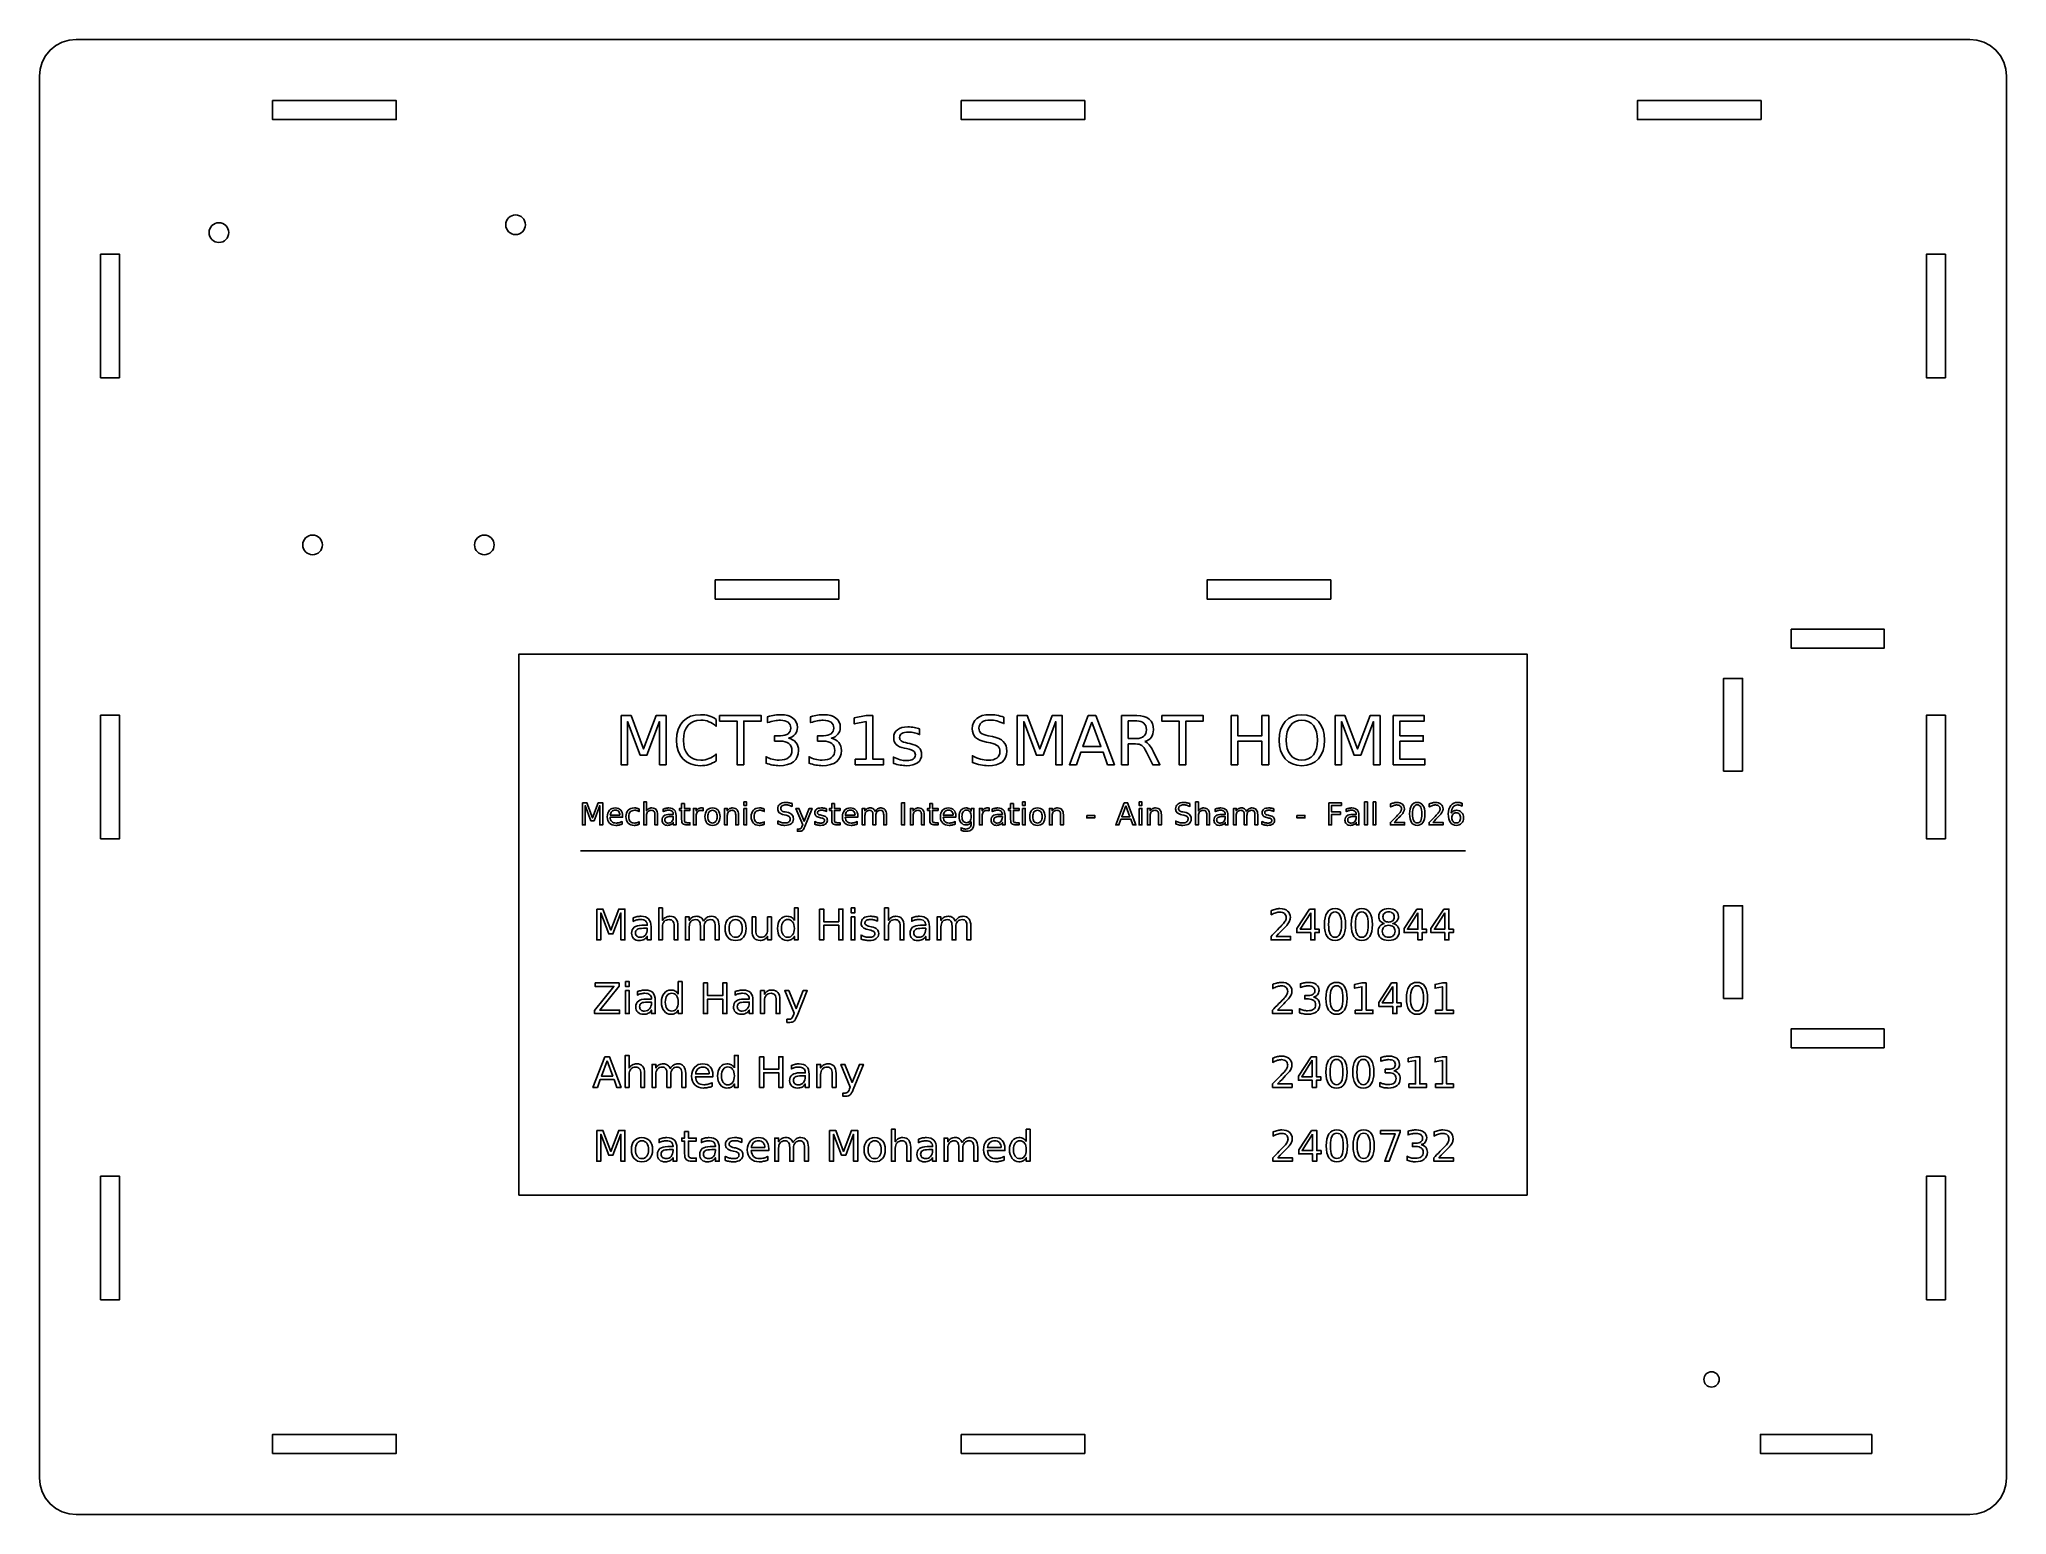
# Model space of a CAD drawing. Header units: millimetres. Extents: x 0 to 320, y 0 to 240.
import ezdxf

# ---------------------------------------------------------------- set-up
doc = ezdxf.new("R2010")
doc.units = ezdxf.units.MM
doc.layers.add('CUT', color=1, linetype='Continuous')
doc.layers.add('ENGRAVE', color=5, linetype='Continuous')

msp = doc.modelspace()

# ---------------------------------------------------------------- linework, layer by layer
at = {"layer": 'CUT'}
for points in [[(314, 240), (6, 240), (4.83, 239.88), (3.7, 239.54), (2.67, 238.99), (1.76, 238.24), (1.01, 237.33), (0.46, 236.3), (0.12, 235.17), (0, 234), (0, 6), (0.12, 4.83), (0.46, 3.7), (1.01, 2.67), (1.76, 1.76), (2.67, 1.01), (3.7, 0.46), (4.83, 0.12), (6, 0), (314, 0), (315.17, 0.12), (316.3, 0.46), (317.33, 1.01), (318.24, 1.76), (318.99, 2.67), (319.54, 3.7), (319.88, 4.83), (320, 6), (320, 234), (319.88, 235.17), (319.54, 236.3), (318.99, 237.33), (318.24, 238.24), (317.33, 238.99), (316.3, 239.54), (315.17, 239.88)], [(37.95, 230.05), (58.05, 230.05), (58.05, 226.95), (37.95, 226.95)], [(170.05, 230.05), (170.05, 226.95), (149.95, 226.95), (149.95, 230.05)], [(280.05, 226.95), (259.95, 226.95), (259.95, 230.05), (280.05, 230.05)], [(13.05, 184.95), (9.95, 184.95), (9.95, 205.05), (13.05, 205.05)], [(310.05, 205.05), (310.05, 184.95), (306.95, 184.95), (306.95, 205.05)], [(109.95, 152.05), (130.05, 152.05), (130.05, 148.95), (109.95, 148.95)], [(210.05, 152.05), (210.05, 148.95), (189.95, 148.95), (189.95, 152.05)], [(284.95, 144.05), (300.05, 144.05), (300.05, 140.95), (284.95, 140.95)], [(277.05, 120.95), (273.95, 120.95), (273.95, 136.05), (277.05, 136.05)], [(9.95, 109.95), (9.95, 130.05), (13.05, 130.05), (13.05, 109.95)], [(310.05, 109.95), (306.95, 109.95), (306.95, 130.05), (310.05, 130.05)], [(273.95, 83.95), (273.95, 99.05), (277.05, 99.05), (277.05, 83.95)], [(300.05, 79.05), (300.05, 75.95), (284.95, 75.95), (284.95, 79.05)], [(9.95, 55.05), (13.05, 55.05), (13.05, 34.95), (9.95, 34.95)], [(306.95, 34.95), (306.95, 55.05), (310.05, 55.05), (310.05, 34.95)], [(37.95, 9.95), (37.95, 13.05), (58.05, 13.05), (58.05, 9.95)], [(149.95, 13.05), (170.05, 13.05), (170.05, 9.95), (149.95, 9.95)], [(298.05, 13.05), (298.05, 9.95), (279.95, 9.95), (279.95, 13.05)]]:
    msp.add_lwpolyline(points, close=True, dxfattribs=at)
for centre, radius in [((77.46, 209.83), 1.6), ((29.2, 208.56), 1.6), ((44.44, 157.76), 1.6), ((72.38, 157.76), 1.6), ((272, 22), 1.25)]:
    msp.add_circle(centre, radius, dxfattribs=at)
at = {"layer": 'ENGRAVE'}
msp.add_line((88, 108), (232, 108), dxfattribs=at)
for points in [[(78, 52), (78, 140), (242, 140), (242, 52)], [(94.63, 130), (96.24, 130), (98.28, 124.56), (100.33, 130), (101.95, 130), (101.95, 122), (100.89, 122), (100.89, 129.02), (98.83, 123.54), (97.74, 123.54), (95.68, 129.02), (95.68, 122), (94.63, 122), (94.63, 130)], [(110.09, 129.38), (110.09, 128.24), (109.81, 128.48), (109.52, 128.69), (109.23, 128.86), (108.92, 129), (108.61, 129.11), (108.28, 129.19), (107.95, 129.24), (107.61, 129.26), (106.96, 129.2), (106.4, 129.05), (105.91, 128.78), (105.51, 128.42), (105.19, 127.95), (104.96, 127.39), (104.82, 126.74), (104.78, 125.99), (104.82, 125.25), (104.96, 124.6), (105.19, 124.04), (105.51, 123.57), (105.91, 123.21), (106.4, 122.94), (106.96, 122.79), (107.61, 122.73), (107.95, 122.75), (108.28, 122.8), (108.61, 122.88), (108.92, 122.99), (109.23, 123.13), (109.52, 123.3), (109.81, 123.51), (110.09, 123.75), (110.09, 122.62), (109.8, 122.44), (109.5, 122.28), (109.2, 122.15), (108.88, 122.04), (108.56, 121.95), (108.23, 121.89), (107.89, 121.86), (107.54, 121.84), (106.68, 121.91), (105.92, 122.12), (105.25, 122.47), (104.68, 122.96), (104.22, 123.56), (103.9, 124.27), (103.7, 125.08), (103.64, 125.99), (103.7, 126.91), (103.9, 127.72), (104.22, 128.43), (104.68, 129.03), (105.25, 129.52), (105.92, 129.87), (106.68, 130.08), (107.54, 130.14), (107.9, 130.13), (108.24, 130.1), (108.57, 130.04), (108.89, 129.95), (109.21, 129.85), (109.51, 129.72), (109.8, 129.56), (110.09, 129.38)], [(110.65, 130), (117.42, 130), (117.42, 129.09), (114.58, 129.09), (114.58, 122), (113.49, 122), (113.49, 129.09), (110.65, 129.09), (110.65, 130)], [(121.84, 126.31), (122.21, 126.21), (122.53, 126.06), (122.81, 125.86), (123.05, 125.62), (123.24, 125.34), (123.38, 125.04), (123.46, 124.7), (123.49, 124.33), (123.44, 123.77), (123.28, 123.28), (123.03, 122.85), (122.67, 122.49), (122.22, 122.21), (121.69, 122.01), (121.07, 121.89), (120.36, 121.84), (120.11, 121.85), (119.85, 121.87), (119.59, 121.9), (119.32, 121.94), (119.05, 122), (118.78, 122.07), (118.5, 122.15), (118.22, 122.24), (118.22, 123.29), (118.45, 123.16), (118.69, 123.06), (118.94, 122.96), (119.21, 122.89), (119.48, 122.83), (119.75, 122.79), (120.04, 122.76), (120.33, 122.76), (120.81, 122.78), (121.22, 122.86), (121.58, 122.98), (121.88, 123.16), (122.11, 123.38), (122.28, 123.65), (122.38, 123.97), (122.41, 124.33), (122.38, 124.66), (122.29, 124.96), (122.13, 125.21), (121.92, 125.43), (121.64, 125.61), (121.32, 125.73), (120.95, 125.81), (120.54, 125.83), (119.6, 125.83), (119.6, 126.72), (120.58, 126.72), (120.95, 126.74), (121.28, 126.8), (121.57, 126.9), (121.8, 127.04), (121.99, 127.22), (122.12, 127.43), (122.2, 127.68), (122.22, 127.96), (122.2, 128.25), (122.11, 128.5), (121.98, 128.72), (121.79, 128.9), (121.55, 129.05), (121.26, 129.15), (120.92, 129.21), (120.54, 129.23), (120.31, 129.23), (120.08, 129.21), (119.83, 129.18), (119.58, 129.14), (119.32, 129.08), (119.05, 129.01), (118.76, 128.93), (118.46, 128.84), (118.46, 129.8), (118.77, 129.88), (119.06, 129.95), (119.34, 130.01), (119.62, 130.06), (119.88, 130.1), (120.14, 130.12), (120.39, 130.14), (120.63, 130.14), (121.22, 130.11), (121.74, 130), (122.19, 129.83), (122.58, 129.58), (122.9, 129.28), (123.12, 128.93), (123.26, 128.52), (123.3, 128.07), (123.28, 127.75), (123.21, 127.46), (123.09, 127.19), (122.92, 126.95), (122.71, 126.74), (122.46, 126.56), (122.17, 126.42), (121.84, 126.31)], [(128.82, 126.31), (129.19, 126.21), (129.51, 126.06), (129.79, 125.86), (130.03, 125.62), (130.22, 125.34), (130.36, 125.04), (130.44, 124.7), (130.47, 124.33), (130.42, 123.77), (130.27, 123.28), (130.01, 122.85), (129.66, 122.49), (129.21, 122.21), (128.67, 122.01), (128.05, 121.89), (127.34, 121.84), (127.09, 121.85), (126.83, 121.87), (126.57, 121.9), (126.3, 121.94), (126.04, 122), (125.76, 122.07), (125.48, 122.15), (125.2, 122.24), (125.2, 123.29), (125.43, 123.16), (125.67, 123.06), (125.93, 122.96), (126.19, 122.89), (126.46, 122.83), (126.74, 122.79), (127.02, 122.76), (127.31, 122.76), (127.79, 122.78), (128.21, 122.86), (128.56, 122.98), (128.86, 123.16), (129.09, 123.38), (129.26, 123.65), (129.36, 123.97), (129.39, 124.33), (129.36, 124.66), (129.27, 124.96), (129.11, 125.21), (128.9, 125.43), (128.63, 125.61), (128.3, 125.73), (127.94, 125.81), (127.52, 125.83), (126.59, 125.83), (126.59, 126.72), (127.56, 126.72), (127.94, 126.74), (128.27, 126.8), (128.55, 126.9), (128.78, 127.04), (128.97, 127.22), (129.1, 127.43), (129.18, 127.68), (129.21, 127.96), (129.18, 128.25), (129.1, 128.5), (128.96, 128.72), (128.77, 128.9), (128.53, 129.05), (128.24, 129.15), (127.9, 129.21), (127.52, 129.23), (127.29, 129.23), (127.06, 129.21), (126.81, 129.18), (126.56, 129.14), (126.3, 129.08), (126.03, 129.01), (125.74, 128.93), (125.44, 128.84), (125.44, 129.8), (125.75, 129.88), (126.04, 129.95), (126.32, 130.01), (126.6, 130.06), (126.86, 130.1), (127.12, 130.12), (127.37, 130.14), (127.61, 130.14), (128.2, 130.11), (128.72, 130), (129.17, 129.83), (129.56, 129.58), (129.88, 129.28), (130.1, 128.93), (130.24, 128.52), (130.28, 128.07), (130.26, 127.75), (130.19, 127.46), (130.07, 127.19), (129.9, 126.95), (129.69, 126.74), (129.44, 126.56), (129.15, 126.42), (128.82, 126.31)], [(132.71, 122.91), (134.48, 122.91), (134.48, 129.01), (132.55, 128.63), (132.55, 129.61), (134.47, 130), (135.55, 130), (135.55, 122.91), (137.32, 122.91), (137.32, 122), (132.71, 122), (132.71, 122.91)], [(143.19, 127.82), (143.19, 126.89), (142.98, 126.99), (142.76, 127.08), (142.55, 127.15), (142.32, 127.21), (142.1, 127.26), (141.86, 127.29), (141.63, 127.31), (141.39, 127.32), (141.05, 127.31), (140.75, 127.26), (140.5, 127.19), (140.29, 127.1), (140.13, 126.97), (140.01, 126.81), (139.95, 126.63), (139.92, 126.42), (139.94, 126.26), (139.99, 126.11), (140.07, 125.99), (140.18, 125.88), (140.35, 125.79), (140.58, 125.69), (140.88, 125.6), (141.24, 125.51), (141.58, 125.43), (142.07, 125.31), (142.48, 125.16), (142.81, 124.99), (143.07, 124.8), (143.26, 124.57), (143.4, 124.31), (143.48, 124), (143.51, 123.66), (143.47, 123.26), (143.35, 122.91), (143.14, 122.6), (142.85, 122.33), (142.49, 122.12), (142.06, 121.97), (141.58, 121.88), (141.03, 121.84), (140.79, 121.85), (140.54, 121.87), (140.29, 121.9), (140.03, 121.94), (139.76, 121.99), (139.49, 122.06), (139.21, 122.13), (138.93, 122.22), (138.93, 123.24), (139.2, 123.1), (139.47, 122.99), (139.74, 122.89), (140, 122.81), (140.27, 122.75), (140.53, 122.71), (140.79, 122.68), (141.05, 122.67), (141.38, 122.68), (141.67, 122.73), (141.92, 122.8), (142.12, 122.91), (142.29, 123.04), (142.41, 123.2), (142.48, 123.38), (142.5, 123.58), (142.48, 123.77), (142.43, 123.94), (142.35, 124.08), (142.23, 124.2), (142.05, 124.3), (141.8, 124.41), (141.46, 124.51), (141.04, 124.61), (140.7, 124.69), (140.27, 124.8), (139.91, 124.93), (139.61, 125.1), (139.38, 125.28), (139.2, 125.5), (139.07, 125.76), (138.99, 126.05), (138.97, 126.38), (139.01, 126.78), (139.12, 127.13), (139.31, 127.43), (139.57, 127.69), (139.9, 127.89), (140.29, 128.03), (140.75, 128.12), (141.27, 128.15), (141.54, 128.14), (141.8, 128.13), (142.06, 128.1), (142.3, 128.07), (142.54, 128.02), (142.76, 127.97), (142.98, 127.9), (143.19, 127.82)], [(156.9, 129.74), (156.9, 128.68), (156.59, 128.82), (156.3, 128.94), (156.01, 129.04), (155.73, 129.12), (155.46, 129.18), (155.2, 129.23), (154.94, 129.26), (154.68, 129.27), (154.26, 129.24), (153.9, 129.18), (153.58, 129.07), (153.32, 128.92), (153.11, 128.73), (152.96, 128.51), (152.87, 128.25), (152.84, 127.95), (152.86, 127.7), (152.92, 127.48), (153.02, 127.3), (153.15, 127.15), (153.35, 127.02), (153.62, 126.9), (153.95, 126.8), (154.36, 126.71), (155.02, 126.58), (155.58, 126.44), (156.07, 126.26), (156.48, 126.03), (156.8, 125.76), (157.06, 125.45), (157.24, 125.08), (157.34, 124.67), (157.38, 124.21), (157.33, 123.66), (157.18, 123.19), (156.94, 122.78), (156.6, 122.44), (156.16, 122.18), (155.64, 121.99), (155.02, 121.88), (154.31, 121.84), (154.03, 121.85), (153.73, 121.88), (153.42, 121.92), (153.11, 121.97), (152.78, 122.05), (152.45, 122.13), (152.12, 122.24), (151.78, 122.35), (151.78, 123.47), (152.11, 123.29), (152.43, 123.14), (152.75, 123.02), (153.07, 122.91), (153.39, 122.83), (153.7, 122.77), (154.01, 122.74), (154.31, 122.72), (154.75, 122.75), (155.14, 122.81), (155.47, 122.93), (155.75, 123.09), (155.97, 123.29), (156.12, 123.53), (156.22, 123.81), (156.25, 124.13), (156.23, 124.41), (156.16, 124.65), (156.05, 124.87), (155.89, 125.05), (155.68, 125.2), (155.41, 125.34), (155.08, 125.45), (154.7, 125.55), (154.04, 125.68), (153.48, 125.81), (153, 125.99), (152.6, 126.19), (152.29, 126.43), (152.05, 126.71), (151.88, 127.05), (151.78, 127.43), (151.75, 127.86), (151.79, 128.36), (151.94, 128.81), (152.17, 129.2), (152.5, 129.53), (152.9, 129.8), (153.38, 129.99), (153.93, 130.11), (154.56, 130.14), (154.84, 130.14), (155.12, 130.12), (155.41, 130.09), (155.7, 130.04), (156, 129.99), (156.29, 129.92), (156.59, 129.83), (156.9, 129.74)], [(159.07, 130), (160.68, 130), (162.72, 124.56), (164.77, 130), (166.39, 130), (166.39, 122), (165.33, 122), (165.33, 129.02), (163.27, 123.54), (162.18, 123.54), (160.12, 129.02), (160.12, 122), (159.07, 122), (159.07, 130)], [(170.6, 130), (171.83, 130), (174.87, 122), (173.75, 122), (173.02, 124.05), (169.41, 124.05), (168.69, 122), (167.54, 122), (170.6, 130)], [(171.21, 128.93), (169.74, 124.95), (172.68, 124.95), (171.21, 128.93)], [(179.84, 125.75), (180.01, 125.68), (180.18, 125.57), (180.35, 125.42), (180.51, 125.25), (180.68, 125.04), (180.84, 124.79), (181.01, 124.51), (181.18, 124.19), (182.27, 122), (181.11, 122), (180.09, 124.05), (179.89, 124.42), (179.7, 124.72), (179.51, 124.95), (179.32, 125.12), (179.12, 125.23), (178.88, 125.32), (178.61, 125.36), (178.3, 125.38), (177.13, 125.38), (177.13, 122), (176.04, 122), (176.04, 130), (178.49, 130), (179.13, 129.96), (179.68, 129.86), (180.15, 129.68), (180.53, 129.43), (180.83, 129.1), (181.04, 128.71), (181.17, 128.24), (181.21, 127.7), (181.19, 127.33), (181.12, 127), (181.01, 126.71), (180.86, 126.44), (180.66, 126.21), (180.43, 126.02), (180.15, 125.87), (179.84, 125.75)], [(177.13, 129.11), (177.13, 126.27), (178.49, 126.27), (178.85, 126.29), (179.17, 126.36), (179.44, 126.47), (179.67, 126.63), (179.84, 126.83), (179.97, 127.08), (180.04, 127.37), (180.07, 127.7), (180.04, 128.03), (179.97, 128.31), (179.84, 128.55), (179.67, 128.75), (179.44, 128.91), (179.17, 129.02), (178.85, 129.09), (178.49, 129.11), (177.13, 129.11)], [(182.56, 130), (189.33, 130), (189.33, 129.09), (186.49, 129.09), (186.49, 122), (185.4, 122), (185.4, 129.09), (182.56, 129.09), (182.56, 130)], [(193.86, 130), (194.94, 130), (194.94, 126.72), (198.87, 126.72), (198.87, 130), (199.96, 130), (199.96, 122), (198.87, 122), (198.87, 125.81), (194.94, 125.81), (194.94, 122), (193.86, 122), (193.86, 130)], [(205.36, 130.14), (206.16, 130.07), (206.87, 129.86), (207.5, 129.51), (208.05, 129.02), (208.49, 128.4), (208.8, 127.7), (208.99, 126.89), (209.06, 125.99), (208.99, 125.09), (208.8, 124.29), (208.49, 123.58), (208.05, 122.97), (207.5, 122.48), (206.87, 122.13), (206.16, 121.92), (205.36, 121.84), (204.56, 121.91), (203.84, 122.13), (203.21, 122.48), (202.66, 122.97), (202.22, 123.58), (201.9, 124.29), (201.71, 125.09), (201.65, 125.99), (201.71, 126.89), (201.9, 127.7), (202.22, 128.4), (202.66, 129.02), (203.21, 129.51), (203.84, 129.86), (204.56, 130.07), (205.36, 130.14)], [(205.36, 129.27), (204.8, 129.21), (204.3, 129.05), (203.86, 128.77), (203.49, 128.39), (203.18, 127.91), (202.97, 127.35), (202.84, 126.71), (202.79, 125.99), (202.84, 125.28), (202.97, 124.64), (203.18, 124.08), (203.49, 123.6), (203.86, 123.22), (204.3, 122.94), (204.8, 122.78), (205.36, 122.72), (205.92, 122.78), (206.41, 122.94), (206.85, 123.22), (207.23, 123.6), (207.53, 124.08), (207.74, 124.64), (207.87, 125.28), (207.91, 125.99), (207.87, 126.71), (207.74, 127.35), (207.53, 127.91), (207.23, 128.39), (206.85, 128.77), (206.41, 129.05), (205.92, 129.21), (205.36, 129.27)], [(210.75, 130), (212.36, 130), (214.4, 124.56), (216.46, 130), (218.07, 130), (218.07, 122), (217.01, 122), (217.01, 129.02), (214.95, 123.54), (213.86, 123.54), (211.8, 129.02), (211.8, 122), (210.75, 122), (210.75, 130)], [(220.22, 130), (225.28, 130), (225.28, 129.09), (221.3, 129.09), (221.3, 126.72), (225.11, 126.72), (225.11, 125.81), (221.3, 125.81), (221.3, 122.91), (225.37, 122.91), (225.37, 122), (220.22, 122), (220.22, 130)], [(88.33, 115.8), (89.06, 115.8), (89.98, 113.35), (90.9, 115.8), (91.63, 115.8), (91.63, 112.2), (91.15, 112.2), (91.15, 115.36), (90.22, 112.89), (89.73, 112.89), (88.8, 115.36), (88.8, 112.2), (88.33, 112.2), (88.33, 115.8)], [(100.57, 113.83), (100.57, 112.2), (100.13, 112.2), (100.13, 113.82), (100.12, 114), (100.09, 114.15), (100.04, 114.28), (99.98, 114.39), (99.89, 114.47), (99.79, 114.53), (99.67, 114.57), (99.53, 114.58), (99.36, 114.57), (99.21, 114.52), (99.08, 114.45), (98.96, 114.35), (98.87, 114.23), (98.81, 114.08), (98.77, 113.91), (98.76, 113.73), (98.76, 112.2), (98.31, 112.2), (98.31, 115.95), (98.76, 115.95), (98.76, 114.48), (98.84, 114.6), (98.93, 114.69), (99.03, 114.78), (99.13, 114.85), (99.24, 114.9), (99.36, 114.94), (99.49, 114.96), (99.63, 114.97), (99.85, 114.95), (100.04, 114.89), (100.2, 114.8), (100.33, 114.68), (100.44, 114.52), (100.51, 114.32), (100.56, 114.09), (100.57, 113.83)], [(104.92, 115.67), (104.92, 114.9), (105.83, 114.9), (105.83, 114.56), (104.92, 114.56), (104.92, 113.09), (104.93, 112.94), (104.94, 112.82), (104.97, 112.73), (105.01, 112.67), (105.07, 112.62), (105.15, 112.59), (105.25, 112.58), (105.38, 112.57), (105.83, 112.57), (105.83, 112.2), (105.38, 112.2), (105.14, 112.21), (104.95, 112.25), (104.79, 112.31), (104.67, 112.39), (104.58, 112.51), (104.52, 112.66), (104.49, 112.86), (104.47, 113.09), (104.47, 114.56), (104.15, 114.56), (104.15, 114.9), (104.47, 114.9), (104.47, 115.67), (104.92, 115.67)], [(114.6, 115.95), (115.04, 115.95), (115.04, 115.39), (114.6, 115.39), (114.6, 115.95)], [(122.43, 115.68), (122.43, 115.21), (122.3, 115.27), (122.16, 115.32), (122.04, 115.37), (121.91, 115.4), (121.79, 115.43), (121.67, 115.45), (121.55, 115.47), (121.44, 115.47), (121.25, 115.46), (121.08, 115.43), (120.94, 115.38), (120.82, 115.32), (120.73, 115.23), (120.66, 115.13), (120.62, 115.01), (120.61, 114.88), (120.62, 114.76), (120.64, 114.67), (120.69, 114.58), (120.75, 114.52), (120.84, 114.46), (120.96, 114.41), (121.11, 114.36), (121.29, 114.32), (121.59, 114.26), (121.84, 114.2), (122.06, 114.12), (122.24, 114.01), (122.39, 113.89), (122.51, 113.75), (122.59, 113.59), (122.63, 113.4), (122.65, 113.19), (122.63, 112.95), (122.56, 112.73), (122.45, 112.55), (122.3, 112.4), (122.1, 112.28), (121.87, 112.2), (121.59, 112.15), (121.27, 112.13), (121.14, 112.13), (121.01, 112.14), (120.87, 112.16), (120.73, 112.19), (120.58, 112.22), (120.43, 112.26), (120.28, 112.31), (120.13, 112.36), (120.13, 112.86), (120.28, 112.78), (120.42, 112.71), (120.57, 112.66), (120.71, 112.61), (120.85, 112.57), (120.99, 112.55), (121.13, 112.53), (121.27, 112.53), (121.47, 112.54), (121.64, 112.57), (121.79, 112.62), (121.92, 112.69), (122.01, 112.78), (122.09, 112.89), (122.13, 113.01), (122.14, 113.16), (122.13, 113.28), (122.1, 113.39), (122.05, 113.49), (121.98, 113.57), (121.88, 113.64), (121.76, 113.7), (121.62, 113.75), (121.45, 113.8), (121.15, 113.85), (120.9, 113.92), (120.68, 113.99), (120.5, 114.09), (120.36, 114.19), (120.25, 114.32), (120.18, 114.47), (120.13, 114.64), (120.12, 114.84), (120.14, 115.06), (120.2, 115.26), (120.31, 115.44), (120.45, 115.59), (120.64, 115.71), (120.85, 115.8), (121.1, 115.85), (121.38, 115.87), (121.51, 115.86), (121.64, 115.85), (121.77, 115.84), (121.9, 115.82), (122.03, 115.79), (122.16, 115.76), (122.3, 115.72), (122.43, 115.68)], [(129.33, 115.67), (129.33, 114.9), (130.24, 114.9), (130.24, 114.56), (129.33, 114.56), (129.33, 113.09), (129.33, 112.94), (129.35, 112.82), (129.38, 112.73), (129.42, 112.67), (129.47, 112.62), (129.55, 112.59), (129.66, 112.58), (129.78, 112.57), (130.24, 112.57), (130.24, 112.2), (129.78, 112.2), (129.55, 112.21), (129.35, 112.25), (129.19, 112.31), (129.07, 112.39), (128.99, 112.51), (128.93, 112.66), (128.89, 112.86), (128.88, 113.09), (128.88, 114.56), (128.55, 114.56), (128.55, 114.9), (128.88, 114.9), (128.88, 115.67), (129.33, 115.67)], [(140.26, 115.8), (140.75, 115.8), (140.75, 112.2), (140.26, 112.2), (140.26, 115.8)], [(145.27, 115.67), (145.27, 114.9), (146.18, 114.9), (146.18, 114.56), (145.27, 114.56), (145.27, 113.09), (145.27, 112.94), (145.29, 112.82), (145.32, 112.73), (145.36, 112.67), (145.41, 112.62), (145.49, 112.59), (145.6, 112.58), (145.72, 112.57), (146.18, 112.57), (146.18, 112.2), (145.72, 112.2), (145.49, 112.21), (145.29, 112.25), (145.13, 112.31), (145.02, 112.39), (144.93, 112.51), (144.87, 112.66), (144.83, 112.86), (144.82, 113.09), (144.82, 114.56), (144.49, 114.56), (144.49, 114.9), (144.82, 114.9), (144.82, 115.67), (145.27, 115.67)], [(158.43, 115.67), (158.43, 114.9), (159.35, 114.9), (159.35, 114.56), (158.43, 114.56), (158.43, 113.09), (158.44, 112.94), (158.45, 112.82), (158.48, 112.73), (158.52, 112.67), (158.58, 112.62), (158.66, 112.59), (158.76, 112.58), (158.89, 112.57), (159.35, 112.57), (159.35, 112.2), (158.89, 112.2), (158.65, 112.21), (158.46, 112.25), (158.3, 112.31), (158.18, 112.39), (158.1, 112.51), (158.03, 112.66), (158, 112.86), (157.99, 113.09), (157.99, 114.56), (157.66, 114.56), (157.66, 114.9), (157.99, 114.9), (157.99, 115.67), (158.43, 115.67)], [(159.93, 115.95), (160.37, 115.95), (160.37, 115.39), (159.93, 115.39), (159.93, 115.95)], [(176.46, 115.8), (177.01, 115.8), (178.38, 112.2), (177.88, 112.2), (177.55, 113.12), (175.93, 113.12), (175.6, 112.2), (175.09, 112.2), (176.46, 115.8)], [(176.74, 115.32), (176.07, 113.53), (177.4, 113.53), (176.74, 115.32)], [(178.89, 115.95), (179.33, 115.95), (179.33, 115.39), (178.89, 115.39), (178.89, 115.95)], [(187.14, 115.68), (187.14, 115.21), (187, 115.27), (186.87, 115.32), (186.74, 115.37), (186.62, 115.4), (186.49, 115.43), (186.37, 115.45), (186.26, 115.47), (186.14, 115.47), (185.95, 115.46), (185.79, 115.43), (185.65, 115.38), (185.53, 115.32), (185.43, 115.23), (185.37, 115.13), (185.33, 115.01), (185.31, 114.88), (185.32, 114.76), (185.35, 114.67), (185.39, 114.58), (185.46, 114.52), (185.54, 114.46), (185.66, 114.41), (185.82, 114.36), (186, 114.32), (186.29, 114.26), (186.55, 114.2), (186.77, 114.12), (186.95, 114.01), (187.1, 113.89), (187.21, 113.75), (187.29, 113.59), (187.34, 113.4), (187.36, 113.19), (187.33, 112.95), (187.27, 112.73), (187.16, 112.55), (187.01, 112.4), (186.81, 112.28), (186.57, 112.2), (186.3, 112.15), (185.98, 112.13), (185.85, 112.13), (185.71, 112.14), (185.58, 112.16), (185.43, 112.19), (185.29, 112.22), (185.14, 112.26), (184.99, 112.31), (184.84, 112.36), (184.84, 112.86), (184.98, 112.78), (185.13, 112.71), (185.28, 112.66), (185.42, 112.61), (185.56, 112.57), (185.7, 112.55), (185.84, 112.53), (185.98, 112.53), (186.17, 112.54), (186.35, 112.57), (186.5, 112.62), (186.62, 112.69), (186.72, 112.78), (186.79, 112.89), (186.83, 113.01), (186.85, 113.16), (186.84, 113.28), (186.81, 113.39), (186.76, 113.49), (186.69, 113.57), (186.59, 113.64), (186.47, 113.7), (186.32, 113.75), (186.15, 113.8), (185.85, 113.85), (185.6, 113.92), (185.39, 113.99), (185.21, 114.09), (185.07, 114.19), (184.96, 114.32), (184.88, 114.47), (184.84, 114.64), (184.82, 114.84), (184.84, 115.06), (184.91, 115.26), (185.01, 115.44), (185.16, 115.59), (185.34, 115.71), (185.56, 115.8), (185.81, 115.85), (186.09, 115.87), (186.21, 115.86), (186.34, 115.85), (186.47, 115.84), (186.6, 115.82), (186.73, 115.79), (186.87, 115.76), (187, 115.72), (187.14, 115.68)], [(190.34, 113.83), (190.34, 112.2), (189.9, 112.2), (189.9, 113.82), (189.89, 114), (189.86, 114.15), (189.81, 114.28), (189.75, 114.39), (189.66, 114.47), (189.56, 114.53), (189.44, 114.57), (189.3, 114.58), (189.13, 114.57), (188.98, 114.52), (188.85, 114.45), (188.73, 114.35), (188.64, 114.23), (188.58, 114.08), (188.54, 113.91), (188.53, 113.73), (188.53, 112.2), (188.08, 112.2), (188.08, 115.95), (188.53, 115.95), (188.53, 114.48), (188.61, 114.6), (188.7, 114.69), (188.8, 114.78), (188.9, 114.85), (189.01, 114.9), (189.13, 114.94), (189.26, 114.96), (189.4, 114.97), (189.62, 114.95), (189.81, 114.89), (189.97, 114.8), (190.1, 114.68), (190.21, 114.52), (190.28, 114.32), (190.33, 114.09), (190.34, 113.83)], [(209.72, 115.8), (211.79, 115.8), (211.79, 115.39), (210.2, 115.39), (210.2, 114.33), (211.63, 114.33), (211.63, 113.92), (210.2, 113.92), (210.2, 112.2), (209.72, 112.2), (209.72, 115.8)], [(215.56, 115.95), (216.01, 115.95), (216.01, 112.2), (215.56, 112.2), (215.56, 115.95)], [(216.94, 115.95), (217.38, 115.95), (217.38, 112.2), (216.94, 112.2), (216.94, 115.95)], [(220.36, 112.61), (222.06, 112.61), (222.06, 112.2), (219.77, 112.2), (219.77, 112.61), (219.92, 112.77), (220.1, 112.95), (220.3, 113.15), (220.53, 113.38), (220.75, 113.6), (220.92, 113.78), (221.05, 113.91), (221.13, 114), (221.24, 114.13), (221.33, 114.25), (221.4, 114.35), (221.46, 114.45), (221.5, 114.54), (221.53, 114.63), (221.55, 114.72), (221.55, 114.81), (221.54, 114.94), (221.5, 115.07), (221.44, 115.18), (221.35, 115.27), (221.24, 115.35), (221.12, 115.41), (220.98, 115.44), (220.83, 115.46), (220.71, 115.45), (220.59, 115.44), (220.47, 115.41), (220.34, 115.38), (220.21, 115.33), (220.08, 115.28), (219.94, 115.21), (219.8, 115.13), (219.8, 115.63), (219.94, 115.68), (220.08, 115.73), (220.22, 115.77), (220.35, 115.8), (220.47, 115.83), (220.59, 115.85), (220.71, 115.86), (220.82, 115.87), (221.08, 115.85), (221.32, 115.8), (221.53, 115.71), (221.71, 115.59), (221.85, 115.43), (221.96, 115.26), (222.02, 115.06), (222.04, 114.84), (222.04, 114.73), (222.02, 114.62), (221.99, 114.52), (221.96, 114.42), (221.91, 114.31), (221.84, 114.2), (221.76, 114.08), (221.65, 113.95), (221.61, 113.9), (221.53, 113.81), (221.42, 113.69), (221.27, 113.54), (221.09, 113.36), (220.88, 113.14), (220.64, 112.89), (220.36, 112.61)], [(224.12, 115.87), (224.41, 115.84), (224.66, 115.75), (224.87, 115.6), (225.05, 115.39), (225.19, 115.12), (225.29, 114.8), (225.35, 114.43), (225.37, 114), (225.35, 113.57), (225.29, 113.19), (225.19, 112.87), (225.05, 112.61), (224.87, 112.4), (224.66, 112.25), (224.41, 112.16), (224.12, 112.13), (223.84, 112.16), (223.59, 112.25), (223.38, 112.4), (223.2, 112.61), (223.06, 112.87), (222.96, 113.19), (222.9, 113.57), (222.88, 114), (222.9, 114.43), (222.96, 114.8), (223.06, 115.12), (223.2, 115.39), (223.38, 115.6), (223.59, 115.75), (223.84, 115.84), (224.12, 115.87)], [(224.12, 115.48), (223.95, 115.46), (223.79, 115.39), (223.66, 115.27), (223.56, 115.11), (223.48, 114.9), (223.42, 114.65), (223.38, 114.34), (223.37, 114), (223.38, 113.65), (223.42, 113.35), (223.48, 113.09), (223.56, 112.89), (223.66, 112.72), (223.79, 112.61), (223.95, 112.54), (224.12, 112.52), (224.3, 112.54), (224.45, 112.61), (224.59, 112.72), (224.69, 112.89), (224.77, 113.09), (224.83, 113.35), (224.87, 113.65), (224.88, 114), (224.87, 114.34), (224.83, 114.65), (224.77, 114.9), (224.69, 115.11), (224.59, 115.27), (224.45, 115.39), (224.3, 115.46), (224.12, 115.48)], [(226.64, 112.61), (228.34, 112.61), (228.34, 112.2), (226.06, 112.2), (226.06, 112.61), (226.21, 112.77), (226.39, 112.95), (226.59, 113.15), (226.81, 113.38), (227.03, 113.6), (227.2, 113.78), (227.33, 113.91), (227.42, 114), (227.52, 114.13), (227.61, 114.25), (227.69, 114.35), (227.74, 114.45), (227.78, 114.54), (227.81, 114.63), (227.83, 114.72), (227.83, 114.81), (227.82, 114.94), (227.78, 115.07), (227.72, 115.18), (227.63, 115.27), (227.52, 115.35), (227.4, 115.41), (227.26, 115.44), (227.11, 115.46), (226.99, 115.45), (226.87, 115.44), (226.75, 115.41), (226.63, 115.38), (226.5, 115.33), (226.36, 115.28), (226.22, 115.21), (226.08, 115.13), (226.08, 115.63), (226.23, 115.68), (226.37, 115.73), (226.5, 115.77), (226.63, 115.8), (226.76, 115.83), (226.88, 115.85), (226.99, 115.86), (227.1, 115.87), (227.36, 115.85), (227.6, 115.8), (227.81, 115.71), (227.99, 115.59), (228.14, 115.43), (228.24, 115.26), (228.3, 115.06), (228.32, 114.84), (228.32, 114.73), (228.3, 114.62), (228.28, 114.52), (228.24, 114.42), (228.19, 114.31), (228.12, 114.2), (228.04, 114.08), (227.94, 113.95), (227.89, 113.9), (227.81, 113.81), (227.7, 113.69), (227.55, 113.54), (227.38, 113.36), (227.17, 113.14), (226.92, 112.89), (226.64, 112.61)], [(231.43, 115.72), (231.43, 115.28), (231.34, 115.32), (231.25, 115.35), (231.16, 115.38), (231.06, 115.41), (230.97, 115.43), (230.88, 115.44), (230.79, 115.45), (230.69, 115.46), (230.47, 115.43), (230.27, 115.37), (230.1, 115.27), (229.96, 115.13), (229.84, 114.95), (229.76, 114.72), (229.7, 114.45), (229.67, 114.15), (229.74, 114.24), (229.83, 114.33), (229.92, 114.41), (230.02, 114.47), (230.13, 114.52), (230.25, 114.55), (230.37, 114.57), (230.5, 114.58), (230.75, 114.56), (230.98, 114.5), (231.18, 114.39), (231.35, 114.25), (231.49, 114.07), (231.59, 113.86), (231.65, 113.62), (231.67, 113.35), (231.65, 113.09), (231.59, 112.86), (231.48, 112.65), (231.34, 112.47), (231.16, 112.32), (230.96, 112.21), (230.73, 112.15), (230.47, 112.13), (230.17, 112.16), (229.92, 112.25), (229.7, 112.4), (229.51, 112.61), (229.37, 112.87), (229.27, 113.19), (229.2, 113.57), (229.18, 114), (229.21, 114.4), (229.28, 114.76), (229.41, 115.08), (229.59, 115.36), (229.81, 115.58), (230.06, 115.74), (230.35, 115.83), (230.68, 115.87), (230.77, 115.86), (230.86, 115.86), (230.95, 115.84), (231.05, 115.83), (231.14, 115.81), (231.24, 115.78), (231.33, 115.75), (231.43, 115.72)], [(94.88, 113.66), (94.88, 113.44), (92.84, 113.44), (92.87, 113.23), (92.93, 113.04), (93.01, 112.88), (93.12, 112.75), (93.25, 112.64), (93.41, 112.57), (93.6, 112.52), (93.81, 112.51), (93.93, 112.51), (94.06, 112.52), (94.18, 112.54), (94.3, 112.57), (94.42, 112.6), (94.54, 112.65), (94.66, 112.7), (94.78, 112.76), (94.78, 112.34), (94.66, 112.29), (94.54, 112.25), (94.41, 112.21), (94.29, 112.18), (94.16, 112.16), (94.04, 112.14), (93.91, 112.13), (93.78, 112.13), (93.47, 112.15), (93.2, 112.22), (92.96, 112.34), (92.76, 112.51), (92.59, 112.71), (92.47, 112.95), (92.4, 113.22), (92.38, 113.52), (92.4, 113.84), (92.47, 114.12), (92.58, 114.36), (92.74, 114.58), (92.93, 114.75), (93.16, 114.87), (93.42, 114.94), (93.7, 114.97), (93.96, 114.94), (94.19, 114.88), (94.39, 114.77), (94.57, 114.61), (94.7, 114.42), (94.8, 114.2), (94.86, 113.95), (94.88, 113.66)], [(94.44, 113.79), (94.42, 113.96), (94.39, 114.12), (94.32, 114.25), (94.24, 114.37), (94.13, 114.47), (94, 114.54), (93.86, 114.58), (93.71, 114.59), (93.53, 114.58), (93.37, 114.54), (93.24, 114.47), (93.11, 114.38), (93.01, 114.26), (92.94, 114.13), (92.89, 113.97), (92.86, 113.79), (94.44, 113.79)], [(97.55, 114.8), (97.55, 114.38), (97.46, 114.43), (97.37, 114.47), (97.27, 114.51), (97.18, 114.54), (97.08, 114.56), (96.99, 114.58), (96.89, 114.59), (96.8, 114.59), (96.59, 114.57), (96.41, 114.52), (96.26, 114.44), (96.12, 114.32), (96.02, 114.17), (95.95, 113.99), (95.9, 113.78), (95.89, 113.55), (95.9, 113.31), (95.95, 113.11), (96.02, 112.93), (96.12, 112.78), (96.26, 112.66), (96.41, 112.57), (96.59, 112.52), (96.8, 112.51), (96.89, 112.51), (96.99, 112.52), (97.08, 112.54), (97.18, 112.56), (97.27, 112.59), (97.37, 112.62), (97.46, 112.66), (97.55, 112.71), (97.55, 112.3), (97.46, 112.26), (97.37, 112.23), (97.27, 112.2), (97.17, 112.17), (97.07, 112.15), (96.96, 112.14), (96.86, 112.13), (96.75, 112.13), (96.46, 112.15), (96.2, 112.23), (95.97, 112.35), (95.78, 112.51), (95.62, 112.72), (95.51, 112.96), (95.44, 113.24), (95.42, 113.55), (95.44, 113.86), (95.51, 114.14), (95.62, 114.38), (95.78, 114.59), (95.98, 114.75), (96.21, 114.87), (96.48, 114.94), (96.78, 114.97), (96.88, 114.96), (96.98, 114.96), (97.08, 114.94), (97.18, 114.92), (97.27, 114.9), (97.37, 114.87), (97.46, 114.84), (97.55, 114.8)], [(103.57, 113.74), (103.57, 112.2), (103.12, 112.2), (103.12, 112.61), (103.04, 112.5), (102.95, 112.4), (102.85, 112.31), (102.75, 112.25), (102.63, 112.2), (102.49, 112.16), (102.35, 112.14), (102.19, 112.13), (101.99, 112.14), (101.82, 112.19), (101.66, 112.26), (101.53, 112.36), (101.42, 112.49), (101.35, 112.63), (101.3, 112.8), (101.29, 112.99), (101.31, 113.2), (101.36, 113.39), (101.46, 113.54), (101.59, 113.67), (101.76, 113.77), (101.97, 113.85), (102.22, 113.89), (102.5, 113.9), (103.12, 113.9), (103.12, 113.95), (103.11, 114.09), (103.07, 114.22), (103.01, 114.33), (102.92, 114.42), (102.81, 114.5), (102.68, 114.55), (102.53, 114.58), (102.36, 114.59), (102.24, 114.59), (102.13, 114.58), (102.02, 114.56), (101.91, 114.53), (101.8, 114.5), (101.69, 114.46), (101.59, 114.42), (101.48, 114.37), (101.48, 114.78), (101.61, 114.82), (101.72, 114.86), (101.84, 114.89), (101.96, 114.92), (102.07, 114.94), (102.18, 114.95), (102.29, 114.96), (102.4, 114.97), (102.68, 114.95), (102.92, 114.89), (103.12, 114.79), (103.28, 114.66), (103.41, 114.49), (103.5, 114.28), (103.55, 114.03), (103.57, 113.74)], [(102.68, 113.56), (102.44, 113.55), (102.23, 113.53), (102.06, 113.49), (101.94, 113.43), (101.85, 113.36), (101.78, 113.27), (101.74, 113.15), (101.73, 113.02), (101.74, 112.9), (101.77, 112.8), (101.82, 112.72), (101.89, 112.64), (101.97, 112.58), (102.07, 112.54), (102.18, 112.51), (102.31, 112.5), (102.48, 112.52), (102.64, 112.57), (102.78, 112.65), (102.9, 112.76), (103, 112.9), (103.07, 113.07), (103.11, 113.25), (103.12, 113.46), (103.12, 113.56), (102.68, 113.56)], [(107.98, 114.49), (107.95, 114.51), (107.91, 114.52), (107.86, 114.54), (107.82, 114.55), (107.78, 114.56), (107.73, 114.57), (107.68, 114.57), (107.63, 114.57), (107.45, 114.55), (107.29, 114.51), (107.16, 114.43), (107.05, 114.33), (106.96, 114.19), (106.9, 114.03), (106.86, 113.84), (106.85, 113.62), (106.85, 112.2), (106.4, 112.2), (106.4, 114.9), (106.85, 114.9), (106.85, 114.48), (106.92, 114.6), (107.01, 114.7), (107.1, 114.78), (107.21, 114.85), (107.33, 114.9), (107.46, 114.94), (107.6, 114.96), (107.76, 114.97), (107.78, 114.97), (107.8, 114.96), (107.83, 114.96), (107.86, 114.96), (107.89, 114.96), (107.92, 114.95), (107.95, 114.95), (107.98, 114.94), (107.98, 114.49)], [(109.5, 114.97), (109.77, 114.94), (110.01, 114.87), (110.22, 114.75), (110.4, 114.59), (110.55, 114.38), (110.65, 114.14), (110.71, 113.86), (110.73, 113.55), (110.71, 113.23), (110.65, 112.96), (110.55, 112.71), (110.4, 112.51), (110.22, 112.34), (110.01, 112.22), (109.77, 112.15), (109.5, 112.13), (109.22, 112.15), (108.98, 112.22), (108.77, 112.34), (108.58, 112.51), (108.44, 112.71), (108.34, 112.96), (108.28, 113.23), (108.26, 113.55), (108.28, 113.86), (108.34, 114.14), (108.44, 114.38), (108.58, 114.59), (108.77, 114.75), (108.98, 114.87), (109.22, 114.94), (109.5, 114.97)], [(109.5, 114.59), (109.33, 114.57), (109.18, 114.52), (109.04, 114.43), (108.93, 114.31), (108.84, 114.16), (108.78, 113.98), (108.74, 113.78), (108.72, 113.55), (108.74, 113.32), (108.78, 113.11), (108.84, 112.94), (108.93, 112.78), (109.04, 112.66), (109.17, 112.58), (109.33, 112.52), (109.5, 112.51), (109.66, 112.52), (109.81, 112.58), (109.94, 112.66), (110.06, 112.79), (110.15, 112.94), (110.21, 113.12), (110.25, 113.32), (110.26, 113.55), (110.25, 113.78), (110.21, 113.98), (110.15, 114.16), (110.06, 114.31), (109.94, 114.43), (109.81, 114.52), (109.66, 114.57), (109.5, 114.59)], [(113.71, 113.83), (113.71, 112.2), (113.27, 112.2), (113.27, 113.82), (113.26, 114), (113.23, 114.15), (113.19, 114.28), (113.12, 114.39), (113.04, 114.47), (112.93, 114.53), (112.81, 114.57), (112.67, 114.58), (112.5, 114.57), (112.35, 114.52), (112.22, 114.45), (112.11, 114.35), (112.02, 114.23), (111.95, 114.08), (111.91, 113.91), (111.9, 113.73), (111.9, 112.2), (111.45, 112.2), (111.45, 114.9), (111.9, 114.9), (111.9, 114.48), (111.98, 114.6), (112.07, 114.69), (112.17, 114.78), (112.27, 114.85), (112.39, 114.9), (112.51, 114.94), (112.64, 114.96), (112.77, 114.97), (112.99, 114.95), (113.18, 114.89), (113.34, 114.8), (113.48, 114.68), (113.58, 114.52), (113.66, 114.32), (113.7, 114.09), (113.71, 113.83)], [(114.6, 114.9), (115.04, 114.9), (115.04, 112.2), (114.6, 112.2), (114.6, 114.9)], [(117.92, 114.8), (117.92, 114.38), (117.82, 114.43), (117.73, 114.47), (117.63, 114.51), (117.54, 114.54), (117.44, 114.56), (117.35, 114.58), (117.25, 114.59), (117.16, 114.59), (116.95, 114.57), (116.77, 114.52), (116.62, 114.44), (116.49, 114.32), (116.38, 114.17), (116.31, 113.99), (116.26, 113.78), (116.25, 113.55), (116.26, 113.31), (116.31, 113.11), (116.38, 112.93), (116.49, 112.78), (116.62, 112.66), (116.77, 112.57), (116.95, 112.52), (117.16, 112.51), (117.25, 112.51), (117.35, 112.52), (117.44, 112.54), (117.54, 112.56), (117.63, 112.59), (117.73, 112.62), (117.82, 112.66), (117.92, 112.71), (117.92, 112.3), (117.82, 112.26), (117.73, 112.23), (117.63, 112.2), (117.53, 112.17), (117.43, 112.15), (117.33, 112.14), (117.22, 112.13), (117.11, 112.13), (116.82, 112.15), (116.56, 112.23), (116.33, 112.35), (116.14, 112.51), (115.98, 112.72), (115.87, 112.96), (115.8, 113.24), (115.78, 113.55), (115.8, 113.86), (115.87, 114.14), (115.98, 114.38), (116.14, 114.59), (116.34, 114.75), (116.57, 114.87), (116.84, 114.94), (117.14, 114.97), (117.24, 114.96), (117.34, 114.96), (117.44, 114.94), (117.54, 114.92), (117.63, 114.9), (117.73, 114.87), (117.82, 114.84), (117.92, 114.8)], [(124.51, 111.95), (124.42, 111.73), (124.33, 111.55), (124.24, 111.41), (124.15, 111.32), (124.05, 111.26), (123.94, 111.21), (123.81, 111.18), (123.67, 111.17), (123.32, 111.17), (123.32, 111.54), (123.58, 111.54), (123.66, 111.55), (123.74, 111.57), (123.81, 111.59), (123.86, 111.63), (123.91, 111.69), (123.97, 111.78), (124.03, 111.89), (124.09, 112.04), (124.17, 112.24), (123.07, 114.9), (123.54, 114.9), (124.39, 112.79), (125.23, 114.9), (125.7, 114.9), (124.51, 111.95)], [(128.04, 114.82), (128.04, 114.4), (127.94, 114.45), (127.84, 114.49), (127.74, 114.52), (127.64, 114.55), (127.54, 114.57), (127.44, 114.58), (127.33, 114.59), (127.23, 114.59), (127.07, 114.59), (126.94, 114.57), (126.82, 114.54), (126.73, 114.49), (126.66, 114.44), (126.61, 114.37), (126.57, 114.28), (126.56, 114.19), (126.57, 114.12), (126.59, 114.05), (126.63, 114), (126.68, 113.95), (126.76, 113.9), (126.86, 113.86), (126.99, 113.82), (127.16, 113.78), (127.31, 113.75), (127.53, 113.69), (127.71, 113.62), (127.86, 113.55), (127.98, 113.46), (128.07, 113.36), (128.13, 113.24), (128.17, 113.1), (128.18, 112.95), (128.16, 112.77), (128.11, 112.61), (128.01, 112.47), (127.88, 112.35), (127.72, 112.25), (127.53, 112.18), (127.31, 112.14), (127.06, 112.13), (126.95, 112.13), (126.84, 112.14), (126.73, 112.15), (126.61, 112.17), (126.49, 112.2), (126.37, 112.23), (126.24, 112.26), (126.12, 112.3), (126.12, 112.76), (126.24, 112.7), (126.36, 112.65), (126.48, 112.6), (126.6, 112.57), (126.72, 112.54), (126.84, 112.52), (126.96, 112.51), (127.07, 112.5), (127.22, 112.51), (127.35, 112.53), (127.46, 112.56), (127.56, 112.61), (127.63, 112.67), (127.68, 112.74), (127.71, 112.82), (127.72, 112.91), (127.72, 113), (127.69, 113.07), (127.66, 113.14), (127.6, 113.19), (127.52, 113.24), (127.41, 113.28), (127.26, 113.33), (127.07, 113.37), (126.91, 113.41), (126.72, 113.46), (126.56, 113.52), (126.42, 113.59), (126.32, 113.68), (126.24, 113.78), (126.18, 113.89), (126.15, 114.02), (126.14, 114.17), (126.15, 114.35), (126.2, 114.51), (126.29, 114.64), (126.41, 114.76), (126.55, 114.85), (126.73, 114.91), (126.94, 114.95), (127.17, 114.97), (127.29, 114.96), (127.41, 114.96), (127.52, 114.95), (127.63, 114.93), (127.74, 114.91), (127.84, 114.88), (127.94, 114.85), (128.04, 114.82)], [(133.13, 113.66), (133.13, 113.44), (131.09, 113.44), (131.12, 113.23), (131.18, 113.04), (131.26, 112.88), (131.37, 112.75), (131.5, 112.64), (131.66, 112.57), (131.85, 112.52), (132.06, 112.51), (132.18, 112.51), (132.31, 112.52), (132.43, 112.54), (132.55, 112.57), (132.67, 112.6), (132.79, 112.65), (132.91, 112.7), (133.03, 112.76), (133.03, 112.34), (132.91, 112.29), (132.79, 112.25), (132.66, 112.21), (132.54, 112.18), (132.41, 112.16), (132.29, 112.14), (132.16, 112.13), (132.03, 112.13), (131.72, 112.15), (131.45, 112.22), (131.21, 112.34), (131.01, 112.51), (130.84, 112.71), (130.72, 112.95), (130.65, 113.22), (130.63, 113.52), (130.65, 113.84), (130.72, 114.12), (130.83, 114.36), (130.99, 114.58), (131.18, 114.75), (131.41, 114.87), (131.67, 114.94), (131.95, 114.97), (132.21, 114.94), (132.44, 114.88), (132.64, 114.77), (132.82, 114.61), (132.95, 114.42), (133.05, 114.2), (133.11, 113.95), (133.13, 113.66)], [(132.69, 113.79), (132.67, 113.96), (132.64, 114.12), (132.57, 114.25), (132.49, 114.37), (132.38, 114.47), (132.25, 114.54), (132.11, 114.58), (131.96, 114.59), (131.78, 114.58), (131.62, 114.54), (131.48, 114.47), (131.36, 114.38), (131.26, 114.26), (131.19, 114.13), (131.14, 113.97), (131.11, 113.79), (132.69, 113.79)], [(135.96, 114.38), (136.05, 114.52), (136.15, 114.64), (136.25, 114.74), (136.36, 114.82), (136.48, 114.89), (136.61, 114.93), (136.75, 114.96), (136.91, 114.97), (137.11, 114.95), (137.28, 114.89), (137.43, 114.8), (137.56, 114.67), (137.66, 114.51), (137.73, 114.31), (137.77, 114.09), (137.79, 113.83), (137.79, 112.2), (137.34, 112.2), (137.34, 113.82), (137.33, 114), (137.31, 114.15), (137.26, 114.29), (137.2, 114.39), (137.13, 114.47), (137.03, 114.53), (136.92, 114.57), (136.78, 114.58), (136.62, 114.57), (136.47, 114.52), (136.35, 114.45), (136.24, 114.35), (136.15, 114.23), (136.09, 114.08), (136.05, 113.91), (136.04, 113.73), (136.04, 112.2), (135.59, 112.2), (135.59, 113.82), (135.58, 114), (135.56, 114.16), (135.51, 114.29), (135.45, 114.39), (135.38, 114.47), (135.28, 114.53), (135.16, 114.57), (135.03, 114.58), (134.87, 114.57), (134.73, 114.52), (134.6, 114.45), (134.49, 114.35), (134.4, 114.22), (134.34, 114.08), (134.3, 113.91), (134.29, 113.73), (134.29, 112.2), (133.84, 112.2), (133.84, 114.9), (134.29, 114.9), (134.29, 114.48), (134.37, 114.6), (134.46, 114.7), (134.55, 114.78), (134.65, 114.85), (134.77, 114.9), (134.89, 114.94), (135.02, 114.96), (135.16, 114.97), (135.3, 114.96), (135.43, 114.93), (135.55, 114.88), (135.66, 114.82), (135.75, 114.73), (135.84, 114.63), (135.91, 114.52), (135.96, 114.38)], [(143.94, 113.83), (143.94, 112.2), (143.5, 112.2), (143.5, 113.82), (143.49, 114), (143.46, 114.15), (143.41, 114.28), (143.35, 114.39), (143.27, 114.47), (143.16, 114.53), (143.04, 114.57), (142.9, 114.58), (142.73, 114.57), (142.58, 114.52), (142.45, 114.45), (142.33, 114.35), (142.24, 114.23), (142.18, 114.08), (142.14, 113.91), (142.13, 113.73), (142.13, 112.2), (141.68, 112.2), (141.68, 114.9), (142.13, 114.9), (142.13, 114.48), (142.21, 114.6), (142.3, 114.69), (142.4, 114.78), (142.5, 114.85), (142.61, 114.9), (142.73, 114.94), (142.86, 114.96), (143, 114.97), (143.22, 114.95), (143.41, 114.89), (143.57, 114.8), (143.7, 114.68), (143.81, 114.52), (143.88, 114.32), (143.93, 114.09), (143.94, 113.83)], [(149.07, 113.66), (149.07, 113.44), (147.03, 113.44), (147.06, 113.23), (147.12, 113.04), (147.2, 112.88), (147.31, 112.75), (147.45, 112.64), (147.61, 112.57), (147.79, 112.52), (148, 112.51), (148.12, 112.51), (148.25, 112.52), (148.37, 112.54), (148.49, 112.57), (148.61, 112.6), (148.73, 112.65), (148.85, 112.7), (148.97, 112.76), (148.97, 112.34), (148.85, 112.29), (148.73, 112.25), (148.6, 112.21), (148.48, 112.18), (148.35, 112.16), (148.23, 112.14), (148.1, 112.13), (147.97, 112.13), (147.67, 112.15), (147.39, 112.22), (147.15, 112.34), (146.95, 112.51), (146.78, 112.71), (146.66, 112.95), (146.59, 113.22), (146.57, 113.52), (146.59, 113.84), (146.66, 114.12), (146.77, 114.36), (146.93, 114.58), (147.12, 114.75), (147.35, 114.87), (147.61, 114.94), (147.89, 114.97), (148.15, 114.94), (148.38, 114.88), (148.58, 114.77), (148.76, 114.61), (148.9, 114.42), (148.99, 114.2), (149.05, 113.95), (149.07, 113.66)], [(148.63, 113.79), (148.62, 113.96), (148.58, 114.12), (148.51, 114.25), (148.43, 114.37), (148.32, 114.47), (148.19, 114.54), (148.06, 114.58), (147.9, 114.59), (147.72, 114.58), (147.56, 114.54), (147.43, 114.47), (147.3, 114.38), (147.21, 114.26), (147.13, 114.13), (147.08, 113.97), (147.05, 113.79), (148.63, 113.79)], [(152.02, 112.54), (152, 112.21), (151.95, 111.93), (151.85, 111.7), (151.72, 111.51), (151.54, 111.36), (151.33, 111.26), (151.07, 111.19), (150.78, 111.17), (150.66, 111.17), (150.55, 111.18), (150.44, 111.19), (150.34, 111.21), (150.23, 111.23), (150.13, 111.25), (150.03, 111.28), (149.93, 111.32), (149.93, 111.75), (150.03, 111.7), (150.13, 111.65), (150.22, 111.62), (150.32, 111.59), (150.42, 111.57), (150.51, 111.55), (150.61, 111.54), (150.71, 111.54), (150.91, 111.55), (151.09, 111.6), (151.24, 111.67), (151.36, 111.77), (151.46, 111.9), (151.52, 112.05), (151.57, 112.24), (151.58, 112.46), (151.58, 112.68), (151.51, 112.56), (151.42, 112.47), (151.33, 112.38), (151.23, 112.32), (151.11, 112.27), (150.99, 112.23), (150.86, 112.21), (150.71, 112.2), (150.48, 112.22), (150.26, 112.29), (150.08, 112.41), (149.91, 112.58), (149.78, 112.78), (149.68, 113.02), (149.63, 113.28), (149.61, 113.58), (149.63, 113.88), (149.68, 114.15), (149.78, 114.38), (149.91, 114.59), (150.08, 114.75), (150.26, 114.87), (150.48, 114.94), (150.71, 114.97), (150.86, 114.96), (150.99, 114.94), (151.11, 114.9), (151.23, 114.85), (151.33, 114.78), (151.42, 114.7), (151.51, 114.6), (151.58, 114.49), (151.58, 114.9), (152.02, 114.9), (152.02, 112.54)], [(151.58, 113.58), (151.57, 113.81), (151.53, 114.01), (151.47, 114.18), (151.38, 114.33), (151.27, 114.45), (151.14, 114.53), (150.99, 114.58), (150.82, 114.59), (150.65, 114.58), (150.5, 114.53), (150.38, 114.45), (150.27, 114.33), (150.18, 114.18), (150.12, 114.01), (150.08, 113.81), (150.07, 113.58), (150.08, 113.36), (150.12, 113.16), (150.18, 112.98), (150.27, 112.84), (150.38, 112.72), (150.5, 112.64), (150.65, 112.59), (150.82, 112.57), (150.99, 112.59), (151.14, 112.64), (151.27, 112.72), (151.38, 112.84), (151.47, 112.98), (151.53, 113.16), (151.57, 113.36), (151.58, 113.58)], [(154.5, 114.49), (154.46, 114.51), (154.42, 114.52), (154.38, 114.54), (154.34, 114.55), (154.29, 114.56), (154.25, 114.57), (154.2, 114.57), (154.14, 114.57), (153.97, 114.55), (153.81, 114.51), (153.68, 114.43), (153.57, 114.33), (153.48, 114.19), (153.42, 114.03), (153.38, 113.84), (153.37, 113.62), (153.37, 112.2), (152.92, 112.2), (152.92, 114.9), (153.37, 114.9), (153.37, 114.48), (153.44, 114.6), (153.53, 114.7), (153.62, 114.78), (153.73, 114.85), (153.85, 114.9), (153.98, 114.94), (154.12, 114.96), (154.27, 114.97), (154.3, 114.97), (154.32, 114.96), (154.35, 114.96), (154.38, 114.96), (154.4, 114.96), (154.43, 114.95), (154.47, 114.95), (154.5, 114.94), (154.5, 114.49)], [(157.08, 113.74), (157.08, 112.2), (156.64, 112.2), (156.64, 112.61), (156.55, 112.5), (156.46, 112.4), (156.37, 112.31), (156.26, 112.25), (156.14, 112.2), (156, 112.16), (155.86, 112.14), (155.7, 112.13), (155.51, 112.14), (155.33, 112.19), (155.18, 112.26), (155.04, 112.36), (154.94, 112.49), (154.86, 112.63), (154.81, 112.8), (154.8, 112.99), (154.82, 113.2), (154.87, 113.39), (154.97, 113.54), (155.1, 113.67), (155.27, 113.77), (155.48, 113.85), (155.73, 113.89), (156.01, 113.9), (156.64, 113.9), (156.64, 113.95), (156.62, 114.09), (156.58, 114.22), (156.52, 114.33), (156.43, 114.42), (156.32, 114.5), (156.19, 114.55), (156.04, 114.58), (155.87, 114.59), (155.75, 114.59), (155.64, 114.58), (155.53, 114.56), (155.42, 114.53), (155.31, 114.5), (155.2, 114.46), (155.1, 114.42), (155, 114.37), (155, 114.78), (155.12, 114.82), (155.24, 114.86), (155.35, 114.89), (155.47, 114.92), (155.58, 114.94), (155.69, 114.95), (155.8, 114.96), (155.91, 114.97), (156.19, 114.95), (156.43, 114.89), (156.63, 114.79), (156.79, 114.66), (156.92, 114.49), (157.01, 114.28), (157.06, 114.03), (157.08, 113.74)], [(156.19, 113.56), (155.95, 113.55), (155.74, 113.53), (155.57, 113.49), (155.45, 113.43), (155.36, 113.36), (155.29, 113.27), (155.25, 113.15), (155.24, 113.02), (155.25, 112.9), (155.28, 112.8), (155.33, 112.72), (155.4, 112.64), (155.48, 112.58), (155.58, 112.54), (155.69, 112.51), (155.82, 112.5), (156, 112.52), (156.15, 112.57), (156.29, 112.65), (156.41, 112.76), (156.51, 112.9), (156.58, 113.07), (156.62, 113.25), (156.64, 113.46), (156.64, 113.56), (156.19, 113.56)], [(159.93, 114.9), (160.37, 114.9), (160.37, 112.2), (159.93, 112.2), (159.93, 114.9)], [(162.35, 114.97), (162.62, 114.94), (162.86, 114.87), (163.08, 114.75), (163.26, 114.59), (163.4, 114.38), (163.5, 114.14), (163.57, 113.86), (163.59, 113.55), (163.57, 113.23), (163.5, 112.96), (163.4, 112.71), (163.26, 112.51), (163.08, 112.34), (162.86, 112.22), (162.62, 112.15), (162.35, 112.13), (162.07, 112.15), (161.83, 112.22), (161.62, 112.34), (161.44, 112.51), (161.29, 112.71), (161.19, 112.96), (161.13, 113.23), (161.11, 113.55), (161.13, 113.86), (161.19, 114.14), (161.29, 114.38), (161.44, 114.59), (161.62, 114.75), (161.83, 114.87), (162.07, 114.94), (162.35, 114.97)], [(162.35, 114.59), (162.18, 114.57), (162.03, 114.52), (161.9, 114.43), (161.78, 114.31), (161.69, 114.16), (161.63, 113.98), (161.59, 113.78), (161.58, 113.55), (161.59, 113.32), (161.63, 113.11), (161.69, 112.94), (161.78, 112.78), (161.89, 112.66), (162.03, 112.58), (162.18, 112.52), (162.35, 112.51), (162.52, 112.52), (162.67, 112.58), (162.8, 112.66), (162.91, 112.79), (163, 112.94), (163.06, 113.12), (163.1, 113.32), (163.12, 113.55), (163.1, 113.78), (163.06, 113.98), (163, 114.16), (162.91, 114.31), (162.8, 114.43), (162.67, 114.52), (162.52, 114.57), (162.35, 114.59)], [(166.57, 113.83), (166.57, 112.2), (166.12, 112.2), (166.12, 113.82), (166.11, 114), (166.09, 114.15), (166.04, 114.28), (165.97, 114.39), (165.89, 114.47), (165.79, 114.53), (165.67, 114.57), (165.53, 114.58), (165.36, 114.57), (165.2, 114.52), (165.07, 114.45), (164.96, 114.35), (164.87, 114.23), (164.8, 114.08), (164.76, 113.91), (164.75, 113.73), (164.75, 112.2), (164.31, 112.2), (164.31, 114.9), (164.75, 114.9), (164.75, 114.48), (164.83, 114.6), (164.92, 114.69), (165.02, 114.78), (165.13, 114.85), (165.24, 114.9), (165.36, 114.94), (165.49, 114.96), (165.62, 114.97), (165.84, 114.95), (166.03, 114.89), (166.19, 114.8), (166.33, 114.68), (166.43, 114.52), (166.51, 114.32), (166.55, 114.09), (166.57, 113.83)], [(170.37, 113.75), (171.67, 113.75), (171.67, 113.35), (170.37, 113.35), (170.37, 113.75)], [(178.89, 114.9), (179.33, 114.9), (179.33, 112.2), (178.89, 112.2), (178.89, 114.9)], [(182.51, 113.83), (182.51, 112.2), (182.06, 112.2), (182.06, 113.82), (182.05, 114), (182.03, 114.15), (181.98, 114.28), (181.91, 114.39), (181.83, 114.47), (181.73, 114.53), (181.61, 114.57), (181.47, 114.58), (181.3, 114.57), (181.14, 114.52), (181.01, 114.45), (180.9, 114.35), (180.81, 114.23), (180.74, 114.08), (180.71, 113.91), (180.69, 113.73), (180.69, 112.2), (180.25, 112.2), (180.25, 114.9), (180.69, 114.9), (180.69, 114.48), (180.78, 114.6), (180.87, 114.69), (180.96, 114.78), (181.07, 114.85), (181.18, 114.9), (181.3, 114.94), (181.43, 114.96), (181.57, 114.97), (181.78, 114.95), (181.97, 114.89), (182.14, 114.8), (182.27, 114.68), (182.37, 114.52), (182.45, 114.32), (182.49, 114.09), (182.51, 113.83)], [(193.34, 113.74), (193.34, 112.2), (192.9, 112.2), (192.9, 112.61), (192.81, 112.5), (192.72, 112.4), (192.63, 112.31), (192.52, 112.25), (192.4, 112.2), (192.26, 112.16), (192.12, 112.14), (191.96, 112.13), (191.77, 112.14), (191.59, 112.19), (191.44, 112.26), (191.3, 112.36), (191.2, 112.49), (191.12, 112.63), (191.07, 112.8), (191.06, 112.99), (191.08, 113.2), (191.13, 113.39), (191.23, 113.54), (191.36, 113.67), (191.53, 113.77), (191.74, 113.85), (191.99, 113.89), (192.27, 113.9), (192.9, 113.9), (192.9, 113.95), (192.88, 114.09), (192.85, 114.22), (192.78, 114.33), (192.69, 114.42), (192.58, 114.5), (192.45, 114.55), (192.3, 114.58), (192.13, 114.59), (192.01, 114.59), (191.9, 114.58), (191.79, 114.56), (191.68, 114.53), (191.57, 114.5), (191.46, 114.46), (191.36, 114.42), (191.26, 114.37), (191.26, 114.78), (191.38, 114.82), (191.5, 114.86), (191.61, 114.89), (191.73, 114.92), (191.84, 114.94), (191.95, 114.95), (192.07, 114.96), (192.17, 114.97), (192.45, 114.95), (192.69, 114.89), (192.89, 114.79), (193.05, 114.66), (193.18, 114.49), (193.27, 114.28), (193.32, 114.03), (193.34, 113.74)], [(192.45, 113.56), (192.21, 113.55), (192, 113.53), (191.83, 113.49), (191.71, 113.43), (191.62, 113.36), (191.55, 113.27), (191.51, 113.15), (191.5, 113.02), (191.51, 112.9), (191.54, 112.8), (191.59, 112.72), (191.66, 112.64), (191.74, 112.58), (191.84, 112.54), (191.95, 112.51), (192.08, 112.5), (192.26, 112.52), (192.41, 112.57), (192.55, 112.65), (192.67, 112.76), (192.77, 112.9), (192.84, 113.07), (192.88, 113.25), (192.9, 113.46), (192.9, 113.56), (192.45, 113.56)], [(196.36, 114.38), (196.44, 114.52), (196.54, 114.64), (196.64, 114.74), (196.75, 114.82), (196.87, 114.89), (197.01, 114.93), (197.15, 114.96), (197.3, 114.97), (197.5, 114.95), (197.67, 114.89), (197.82, 114.8), (197.95, 114.67), (198.05, 114.51), (198.12, 114.31), (198.16, 114.09), (198.18, 113.83), (198.18, 112.2), (197.73, 112.2), (197.73, 113.82), (197.72, 114), (197.7, 114.15), (197.66, 114.29), (197.6, 114.39), (197.52, 114.47), (197.42, 114.53), (197.31, 114.57), (197.18, 114.58), (197.01, 114.57), (196.87, 114.52), (196.74, 114.45), (196.63, 114.35), (196.54, 114.23), (196.48, 114.08), (196.44, 113.91), (196.43, 113.73), (196.43, 112.2), (195.98, 112.2), (195.98, 113.82), (195.98, 114), (195.95, 114.16), (195.91, 114.29), (195.85, 114.39), (195.77, 114.47), (195.67, 114.53), (195.56, 114.57), (195.42, 114.58), (195.26, 114.57), (195.12, 114.52), (194.99, 114.45), (194.88, 114.35), (194.79, 114.22), (194.73, 114.08), (194.69, 113.91), (194.68, 113.73), (194.68, 112.2), (194.24, 112.2), (194.24, 114.9), (194.68, 114.9), (194.68, 114.48), (194.76, 114.6), (194.85, 114.7), (194.94, 114.78), (195.05, 114.85), (195.16, 114.9), (195.28, 114.94), (195.41, 114.96), (195.55, 114.97), (195.69, 114.96), (195.82, 114.93), (195.94, 114.88), (196.05, 114.82), (196.15, 114.73), (196.23, 114.63), (196.3, 114.52), (196.36, 114.38)], [(200.79, 114.82), (200.79, 114.4), (200.69, 114.45), (200.59, 114.49), (200.49, 114.52), (200.39, 114.55), (200.29, 114.57), (200.19, 114.58), (200.08, 114.59), (199.97, 114.59), (199.82, 114.59), (199.69, 114.57), (199.57, 114.54), (199.48, 114.49), (199.41, 114.44), (199.36, 114.37), (199.32, 114.28), (199.31, 114.19), (199.32, 114.12), (199.34, 114.05), (199.38, 114), (199.43, 113.95), (199.51, 113.9), (199.61, 113.86), (199.74, 113.82), (199.91, 113.78), (200.06, 113.75), (200.28, 113.69), (200.46, 113.62), (200.61, 113.55), (200.73, 113.46), (200.82, 113.36), (200.88, 113.24), (200.92, 113.1), (200.93, 112.95), (200.91, 112.77), (200.86, 112.61), (200.76, 112.47), (200.63, 112.35), (200.47, 112.25), (200.28, 112.18), (200.06, 112.14), (199.81, 112.13), (199.7, 112.13), (199.59, 112.14), (199.48, 112.15), (199.36, 112.17), (199.24, 112.2), (199.12, 112.23), (198.99, 112.26), (198.87, 112.3), (198.87, 112.76), (198.99, 112.7), (199.11, 112.65), (199.23, 112.6), (199.35, 112.57), (199.47, 112.54), (199.59, 112.52), (199.71, 112.51), (199.82, 112.5), (199.97, 112.51), (200.1, 112.53), (200.21, 112.56), (200.31, 112.61), (200.38, 112.67), (200.43, 112.74), (200.46, 112.82), (200.47, 112.91), (200.47, 113), (200.44, 113.07), (200.41, 113.14), (200.35, 113.19), (200.27, 113.24), (200.16, 113.28), (200.01, 113.33), (199.82, 113.37), (199.66, 113.41), (199.47, 113.46), (199.31, 113.52), (199.17, 113.59), (199.07, 113.68), (198.99, 113.78), (198.93, 113.89), (198.9, 114.02), (198.89, 114.17), (198.9, 114.35), (198.95, 114.51), (199.04, 114.64), (199.16, 114.76), (199.3, 114.85), (199.48, 114.91), (199.69, 114.95), (199.92, 114.97), (200.04, 114.96), (200.16, 114.96), (200.27, 114.95), (200.38, 114.93), (200.49, 114.91), (200.59, 114.88), (200.69, 114.85), (200.79, 114.82)], [(204.55, 113.75), (205.85, 113.75), (205.85, 113.35), (204.55, 113.35), (204.55, 113.75)], [(214.65, 113.74), (214.65, 112.2), (214.21, 112.2), (214.21, 112.61), (214.13, 112.5), (214.04, 112.4), (213.94, 112.31), (213.83, 112.25), (213.71, 112.2), (213.58, 112.16), (213.43, 112.14), (213.27, 112.13), (213.08, 112.14), (212.9, 112.19), (212.75, 112.26), (212.61, 112.36), (212.51, 112.49), (212.43, 112.63), (212.38, 112.8), (212.37, 112.99), (212.39, 113.2), (212.45, 113.39), (212.54, 113.54), (212.67, 113.67), (212.85, 113.77), (213.05, 113.85), (213.3, 113.89), (213.58, 113.9), (214.21, 113.9), (214.21, 113.95), (214.19, 114.09), (214.16, 114.22), (214.09, 114.33), (214, 114.42), (213.89, 114.5), (213.76, 114.55), (213.61, 114.58), (213.44, 114.59), (213.32, 114.59), (213.21, 114.58), (213.1, 114.56), (212.99, 114.53), (212.88, 114.5), (212.77, 114.46), (212.67, 114.42), (212.57, 114.37), (212.57, 114.78), (212.69, 114.82), (212.81, 114.86), (212.92, 114.89), (213.04, 114.92), (213.15, 114.94), (213.27, 114.95), (213.38, 114.96), (213.49, 114.97), (213.76, 114.95), (214, 114.89), (214.2, 114.79), (214.36, 114.66), (214.49, 114.49), (214.58, 114.28), (214.63, 114.03), (214.65, 113.74)], [(213.76, 113.56), (213.52, 113.55), (213.31, 113.53), (213.14, 113.49), (213.02, 113.43), (212.93, 113.36), (212.86, 113.27), (212.83, 113.15), (212.81, 113.02), (212.82, 112.9), (212.85, 112.8), (212.9, 112.72), (212.97, 112.64), (213.05, 112.58), (213.15, 112.54), (213.26, 112.51), (213.39, 112.5), (213.57, 112.52), (213.72, 112.57), (213.86, 112.65), (213.98, 112.76), (214.08, 112.9), (214.15, 113.07), (214.19, 113.25), (214.21, 113.46), (214.21, 113.56), (213.76, 113.56)], [(230.47, 114.19), (230.31, 114.18), (230.17, 114.14), (230.05, 114.07), (229.95, 113.97), (229.86, 113.85), (229.8, 113.7), (229.77, 113.54), (229.76, 113.35), (229.77, 113.17), (229.8, 113.01), (229.86, 112.86), (229.95, 112.74), (230.05, 112.64), (230.17, 112.57), (230.31, 112.53), (230.47, 112.52), (230.62, 112.53), (230.76, 112.57), (230.88, 112.64), (230.99, 112.74), (231.07, 112.86), (231.13, 113.01), (231.17, 113.17), (231.18, 113.35), (231.17, 113.54), (231.13, 113.7), (231.07, 113.85), (230.99, 113.97), (230.88, 114.07), (230.76, 114.14), (230.62, 114.18), (230.47, 114.19)], [(90.67, 98.5), (91.68, 98.5), (92.96, 95.1), (94.24, 98.5), (95.25, 98.5), (95.25, 93.5), (94.59, 93.5), (94.59, 97.89), (93.3, 94.46), (92.62, 94.46), (91.33, 97.89), (91.33, 93.5), (90.67, 93.5), (90.67, 98.5)], [(99.5, 95.64), (99.5, 93.5), (98.88, 93.5), (98.88, 94.07), (98.77, 93.91), (98.64, 93.77), (98.51, 93.66), (98.36, 93.57), (98.19, 93.49), (98.01, 93.44), (97.8, 93.41), (97.59, 93.4), (97.31, 93.42), (97.07, 93.48), (96.85, 93.58), (96.67, 93.73), (96.52, 93.9), (96.41, 94.1), (96.35, 94.33), (96.33, 94.59), (96.36, 94.89), (96.44, 95.15), (96.57, 95.37), (96.75, 95.55), (96.99, 95.69), (97.28, 95.79), (97.62, 95.85), (98.02, 95.87), (98.88, 95.87), (98.88, 95.93), (98.86, 96.13), (98.81, 96.31), (98.72, 96.46), (98.6, 96.59), (98.45, 96.69), (98.27, 96.76), (98.06, 96.8), (97.82, 96.82), (97.66, 96.81), (97.5, 96.8), (97.34, 96.78), (97.19, 96.74), (97.04, 96.7), (96.89, 96.65), (96.75, 96.58), (96.6, 96.51), (96.6, 97.08), (96.77, 97.14), (96.94, 97.19), (97.1, 97.24), (97.26, 97.28), (97.42, 97.3), (97.57, 97.32), (97.73, 97.34), (97.88, 97.34), (98.26, 97.31), (98.59, 97.24), (98.87, 97.1), (99.1, 96.92), (99.27, 96.68), (99.4, 96.39), (99.47, 96.04), (99.5, 95.64)], [(103.88, 95.76), (103.88, 93.5), (103.27, 93.5), (103.27, 95.74), (103.26, 95.99), (103.22, 96.21), (103.15, 96.39), (103.06, 96.54), (102.94, 96.66), (102.8, 96.74), (102.63, 96.79), (102.44, 96.81), (102.2, 96.79), (101.99, 96.73), (101.81, 96.63), (101.65, 96.49), (101.53, 96.31), (101.44, 96.11), (101.38, 95.88), (101.36, 95.62), (101.36, 93.5), (100.74, 93.5), (100.74, 98.71), (101.36, 98.71), (101.36, 96.67), (101.48, 96.83), (101.6, 96.96), (101.74, 97.08), (101.88, 97.17), (102.04, 97.25), (102.21, 97.3), (102.39, 97.33), (102.58, 97.34), (102.88, 97.32), (103.14, 97.24), (103.37, 97.12), (103.55, 96.94), (103.7, 96.72), (103.8, 96.45), (103.86, 96.13), (103.88, 95.76)], [(108.03, 96.53), (108.16, 96.72), (108.29, 96.89), (108.43, 97.03), (108.59, 97.14), (108.75, 97.23), (108.94, 97.29), (109.13, 97.33), (109.34, 97.34), (109.62, 97.32), (109.86, 97.24), (110.07, 97.11), (110.25, 96.93), (110.39, 96.7), (110.49, 96.43), (110.55, 96.12), (110.57, 95.76), (110.57, 93.5), (109.95, 93.5), (109.95, 95.74), (109.93, 96), (109.9, 96.21), (109.84, 96.4), (109.76, 96.54), (109.65, 96.66), (109.51, 96.74), (109.36, 96.79), (109.17, 96.81), (108.95, 96.79), (108.74, 96.73), (108.57, 96.63), (108.42, 96.49), (108.29, 96.31), (108.21, 96.11), (108.16, 95.88), (108.14, 95.62), (108.14, 93.5), (107.52, 93.5), (107.52, 95.74), (107.51, 96), (107.47, 96.22), (107.41, 96.4), (107.33, 96.55), (107.22, 96.66), (107.08, 96.74), (106.92, 96.79), (106.74, 96.81), (106.51, 96.79), (106.31, 96.73), (106.14, 96.63), (105.99, 96.49), (105.87, 96.31), (105.78, 96.11), (105.73, 95.88), (105.71, 95.62), (105.71, 93.5), (105.09, 93.5), (105.09, 97.25), (105.71, 97.25), (105.71, 96.67), (105.82, 96.83), (105.94, 96.97), (106.07, 97.08), (106.22, 97.18), (106.37, 97.25), (106.54, 97.3), (106.72, 97.33), (106.92, 97.34), (107.11, 97.33), (107.29, 97.29), (107.46, 97.22), (107.61, 97.13), (107.74, 97.02), (107.86, 96.88), (107.96, 96.72), (108.03, 96.53)], [(113.25, 97.34), (113.63, 97.31), (113.97, 97.21), (114.26, 97.05), (114.51, 96.82), (114.71, 96.53), (114.86, 96.2), (114.94, 95.81), (114.97, 95.37), (114.94, 94.94), (114.86, 94.55), (114.71, 94.21), (114.51, 93.93), (114.26, 93.7), (113.97, 93.53), (113.63, 93.44), (113.25, 93.4), (112.87, 93.44), (112.53, 93.53), (112.23, 93.7), (111.98, 93.93), (111.78, 94.21), (111.64, 94.55), (111.56, 94.94), (111.53, 95.37), (111.56, 95.81), (111.64, 96.2), (111.78, 96.53), (111.98, 96.82), (112.23, 97.05), (112.53, 97.21), (112.87, 97.31), (113.25, 97.34)], [(113.25, 96.82), (113.01, 96.79), (112.8, 96.72), (112.62, 96.6), (112.46, 96.43), (112.34, 96.22), (112.25, 95.97), (112.19, 95.69), (112.18, 95.37), (112.19, 95.05), (112.25, 94.77), (112.34, 94.52), (112.46, 94.31), (112.62, 94.14), (112.8, 94.02), (113.01, 93.95), (113.25, 93.93), (113.48, 93.95), (113.69, 94.02), (113.87, 94.14), (114.03, 94.31), (114.15, 94.53), (114.24, 94.77), (114.3, 95.05), (114.32, 95.37), (114.3, 95.69), (114.24, 95.97), (114.15, 96.22), (114.03, 96.43), (113.87, 96.6), (113.69, 96.72), (113.48, 96.79), (113.25, 96.82)], [(115.93, 94.98), (115.93, 97.25), (116.54, 97.25), (116.54, 95), (116.56, 94.75), (116.6, 94.54), (116.66, 94.35), (116.75, 94.2), (116.87, 94.09), (117.01, 94.01), (117.18, 93.96), (117.37, 93.94), (117.61, 93.96), (117.82, 94.02), (118.01, 94.12), (118.16, 94.26), (118.29, 94.43), (118.38, 94.63), (118.43, 94.86), (118.45, 95.12), (118.45, 97.25), (119.07, 97.25), (119.07, 93.5), (118.45, 93.5), (118.45, 94.08), (118.34, 93.92), (118.21, 93.78), (118.08, 93.66), (117.93, 93.57), (117.78, 93.5), (117.61, 93.44), (117.43, 93.41), (117.24, 93.4), (116.94, 93.43), (116.68, 93.5), (116.45, 93.63), (116.26, 93.8), (116.12, 94.03), (116.01, 94.3), (115.95, 94.62), (115.93, 94.98)], [(122.81, 96.68), (122.81, 98.71), (123.42, 98.71), (123.42, 93.5), (122.81, 93.5), (122.81, 94.06), (122.7, 93.91), (122.59, 93.77), (122.46, 93.66), (122.32, 93.57), (122.16, 93.49), (121.99, 93.44), (121.8, 93.41), (121.6, 93.4), (121.28, 93.44), (120.99, 93.54), (120.73, 93.71), (120.5, 93.95), (120.31, 94.24), (120.18, 94.57), (120.1, 94.95), (120.07, 95.37), (120.1, 95.79), (120.18, 96.17), (120.31, 96.51), (120.5, 96.8), (120.73, 97.04), (120.99, 97.21), (121.28, 97.31), (121.6, 97.34), (121.8, 97.33), (121.99, 97.3), (122.16, 97.25), (122.32, 97.18), (122.46, 97.09), (122.59, 96.97), (122.7, 96.84), (122.81, 96.68)], [(120.71, 95.37), (120.72, 95.05), (120.78, 94.77), (120.86, 94.52), (120.99, 94.31), (121.14, 94.14), (121.32, 94.02), (121.52, 93.94), (121.75, 93.92), (121.99, 93.94), (122.19, 94.02), (122.37, 94.14), (122.53, 94.31), (122.65, 94.52), (122.74, 94.77), (122.79, 95.05), (122.81, 95.37), (122.79, 95.69), (122.74, 95.98), (122.65, 96.23), (122.53, 96.44), (122.37, 96.61), (122.19, 96.73), (121.99, 96.8), (121.75, 96.83), (121.52, 96.8), (121.32, 96.73), (121.14, 96.61), (120.99, 96.44), (120.86, 96.23), (120.78, 95.98), (120.72, 95.69), (120.71, 95.37)], [(126.9, 98.5), (127.58, 98.5), (127.58, 96.45), (130.03, 96.45), (130.03, 98.5), (130.71, 98.5), (130.71, 93.5), (130.03, 93.5), (130.03, 95.88), (127.58, 95.88), (127.58, 93.5), (126.9, 93.5), (126.9, 98.5)], [(132.03, 98.71), (132.65, 98.71), (132.65, 97.93), (132.03, 97.93), (132.03, 98.71)], [(132.03, 97.25), (132.65, 97.25), (132.65, 93.5), (132.03, 93.5), (132.03, 97.25)], [(136.33, 97.14), (136.33, 96.56), (136.19, 96.62), (136.06, 96.67), (135.92, 96.72), (135.78, 96.76), (135.64, 96.79), (135.5, 96.81), (135.35, 96.82), (135.2, 96.83), (134.99, 96.82), (134.8, 96.79), (134.64, 96.75), (134.51, 96.68), (134.41, 96.61), (134.34, 96.51), (134.3, 96.39), (134.28, 96.26), (134.29, 96.16), (134.32, 96.07), (134.38, 95.99), (134.45, 95.93), (134.55, 95.87), (134.69, 95.81), (134.88, 95.75), (135.11, 95.69), (135.32, 95.65), (135.62, 95.57), (135.88, 95.48), (136.09, 95.37), (136.25, 95.25), (136.37, 95.11), (136.46, 94.94), (136.51, 94.75), (136.53, 94.53), (136.5, 94.29), (136.42, 94.07), (136.29, 93.87), (136.11, 93.71), (135.89, 93.57), (135.62, 93.48), (135.32, 93.42), (134.98, 93.4), (134.82, 93.41), (134.67, 93.42), (134.51, 93.44), (134.35, 93.46), (134.18, 93.49), (134.01, 93.53), (133.84, 93.58), (133.66, 93.64), (133.66, 94.27), (133.83, 94.19), (134, 94.12), (134.17, 94.06), (134.33, 94.01), (134.5, 93.97), (134.66, 93.94), (134.83, 93.92), (134.99, 93.92), (135.2, 93.93), (135.38, 93.96), (135.53, 94), (135.66, 94.07), (135.76, 94.15), (135.84, 94.25), (135.88, 94.36), (135.89, 94.49), (135.88, 94.61), (135.85, 94.71), (135.8, 94.8), (135.73, 94.87), (135.62, 94.94), (135.46, 95), (135.24, 95.07), (134.98, 95.13), (134.77, 95.18), (134.5, 95.25), (134.28, 95.33), (134.09, 95.43), (133.94, 95.55), (133.83, 95.69), (133.75, 95.85), (133.7, 96.03), (133.69, 96.24), (133.71, 96.49), (133.78, 96.7), (133.9, 96.89), (134.06, 97.05), (134.27, 97.18), (134.52, 97.27), (134.8, 97.32), (135.13, 97.34), (135.3, 97.34), (135.46, 97.33), (135.62, 97.31), (135.77, 97.29), (135.92, 97.26), (136.06, 97.23), (136.2, 97.19), (136.33, 97.14)], [(140.63, 95.76), (140.63, 93.5), (140.01, 93.5), (140.01, 95.74), (140, 95.99), (139.96, 96.21), (139.89, 96.39), (139.8, 96.54), (139.69, 96.66), (139.54, 96.74), (139.37, 96.79), (139.18, 96.81), (138.94, 96.79), (138.73, 96.73), (138.55, 96.63), (138.39, 96.49), (138.27, 96.31), (138.18, 96.11), (138.12, 95.88), (138.1, 95.62), (138.1, 93.5), (137.48, 93.5), (137.48, 98.71), (138.1, 98.71), (138.1, 96.67), (138.22, 96.83), (138.35, 96.96), (138.48, 97.08), (138.63, 97.17), (138.78, 97.25), (138.95, 97.3), (139.13, 97.33), (139.32, 97.34), (139.62, 97.32), (139.88, 97.24), (140.11, 97.12), (140.29, 96.94), (140.44, 96.72), (140.54, 96.45), (140.61, 96.13), (140.63, 95.76)], [(144.79, 95.64), (144.79, 93.5), (144.17, 93.5), (144.17, 94.07), (144.06, 93.91), (143.94, 93.77), (143.8, 93.66), (143.65, 93.57), (143.48, 93.49), (143.3, 93.44), (143.1, 93.41), (142.88, 93.4), (142.6, 93.42), (142.36, 93.48), (142.15, 93.58), (141.96, 93.73), (141.81, 93.9), (141.71, 94.1), (141.64, 94.33), (141.62, 94.59), (141.65, 94.89), (141.73, 95.15), (141.86, 95.37), (142.04, 95.55), (142.28, 95.69), (142.57, 95.79), (142.91, 95.85), (143.31, 95.87), (144.17, 95.87), (144.17, 95.93), (144.16, 96.13), (144.1, 96.31), (144.02, 96.46), (143.89, 96.59), (143.74, 96.69), (143.56, 96.76), (143.35, 96.8), (143.11, 96.82), (142.95, 96.81), (142.79, 96.8), (142.64, 96.78), (142.48, 96.74), (142.33, 96.7), (142.18, 96.65), (142.04, 96.58), (141.9, 96.51), (141.9, 97.08), (142.06, 97.14), (142.23, 97.19), (142.39, 97.24), (142.55, 97.28), (142.71, 97.3), (142.87, 97.32), (143.02, 97.34), (143.17, 97.34), (143.55, 97.31), (143.88, 97.24), (144.16, 97.1), (144.39, 96.92), (144.56, 96.68), (144.69, 96.39), (144.76, 96.04), (144.79, 95.64)], [(148.98, 96.53), (149.1, 96.72), (149.23, 96.89), (149.38, 97.03), (149.53, 97.14), (149.7, 97.23), (149.88, 97.29), (150.08, 97.33), (150.29, 97.34), (150.56, 97.32), (150.81, 97.24), (151.02, 97.11), (151.19, 96.93), (151.33, 96.7), (151.43, 96.43), (151.49, 96.12), (151.51, 95.76), (151.51, 93.5), (150.89, 93.5), (150.89, 95.74), (150.88, 96), (150.84, 96.21), (150.78, 96.4), (150.7, 96.54), (150.59, 96.66), (150.46, 96.74), (150.3, 96.79), (150.12, 96.81), (149.89, 96.79), (149.69, 96.73), (149.51, 96.63), (149.36, 96.49), (149.24, 96.31), (149.15, 96.11), (149.1, 95.88), (149.08, 95.62), (149.08, 93.5), (148.46, 93.5), (148.46, 95.74), (148.45, 96), (148.42, 96.22), (148.36, 96.4), (148.27, 96.55), (148.16, 96.66), (148.03, 96.74), (147.87, 96.79), (147.68, 96.81), (147.46, 96.79), (147.26, 96.73), (147.08, 96.63), (146.93, 96.49), (146.81, 96.31), (146.72, 96.11), (146.67, 95.88), (146.65, 95.62), (146.65, 93.5), (146.03, 93.5), (146.03, 97.25), (146.65, 97.25), (146.65, 96.67), (146.77, 96.83), (146.89, 96.97), (147.02, 97.08), (147.16, 97.18), (147.31, 97.25), (147.48, 97.3), (147.66, 97.33), (147.86, 97.34), (148.06, 97.33), (148.24, 97.29), (148.4, 97.22), (148.55, 97.13), (148.69, 97.02), (148.8, 96.88), (148.9, 96.72), (148.98, 96.53)], [(201.16, 94.07), (203.52, 94.07), (203.52, 93.5), (200.34, 93.5), (200.34, 94.07), (200.55, 94.29), (200.8, 94.54), (201.08, 94.82), (201.39, 95.14), (201.69, 95.45), (201.93, 95.69), (202.11, 95.88), (202.23, 96.01), (202.38, 96.18), (202.5, 96.34), (202.6, 96.49), (202.68, 96.62), (202.74, 96.75), (202.78, 96.87), (202.8, 97), (202.81, 97.12), (202.79, 97.31), (202.74, 97.48), (202.65, 97.64), (202.53, 97.77), (202.38, 97.88), (202.21, 97.96), (202.02, 98.01), (201.8, 98.02), (201.64, 98.01), (201.47, 97.99), (201.3, 97.96), (201.13, 97.91), (200.95, 97.85), (200.76, 97.77), (200.57, 97.68), (200.38, 97.58), (200.38, 98.26), (200.58, 98.34), (200.77, 98.4), (200.96, 98.46), (201.14, 98.51), (201.31, 98.54), (201.48, 98.57), (201.64, 98.59), (201.79, 98.59), (202.16, 98.57), (202.49, 98.49), (202.78, 98.37), (203.03, 98.2), (203.23, 97.99), (203.37, 97.75), (203.46, 97.47), (203.49, 97.16), (203.48, 97.01), (203.46, 96.86), (203.42, 96.72), (203.37, 96.58), (203.3, 96.44), (203.21, 96.28), (203.09, 96.11), (202.95, 95.93), (202.89, 95.86), (202.78, 95.74), (202.62, 95.58), (202.42, 95.37), (202.17, 95.11), (201.88, 94.81), (201.54, 94.46), (201.16, 94.07)], [(206.62, 98.5), (207.47, 98.5), (207.47, 95.24), (208.18, 95.24), (208.18, 94.68), (207.47, 94.68), (207.47, 93.5), (206.8, 93.5), (206.8, 94.68), (204.54, 94.68), (204.54, 95.33), (206.62, 98.5)], [(206.8, 97.91), (205.09, 95.24), (206.8, 95.24), (206.8, 97.91)], [(210.75, 98.59), (211.14, 98.55), (211.49, 98.42), (211.78, 98.22), (212.03, 97.93), (212.23, 97.56), (212.36, 97.11), (212.45, 96.59), (212.47, 95.99), (212.45, 95.4), (212.36, 94.88), (212.23, 94.44), (212.03, 94.07), (211.78, 93.78), (211.49, 93.57), (211.14, 93.44), (210.75, 93.4), (210.35, 93.44), (210.01, 93.57), (209.71, 93.78), (209.46, 94.07), (209.27, 94.44), (209.13, 94.88), (209.05, 95.4), (209.02, 95.99), (209.05, 96.59), (209.13, 97.11), (209.27, 97.56), (209.46, 97.93), (209.71, 98.22), (210.01, 98.42), (210.35, 98.55), (210.75, 98.59)], [(210.75, 98.05), (210.5, 98.02), (210.29, 97.93), (210.11, 97.77), (209.96, 97.54), (209.85, 97.25), (209.76, 96.9), (209.72, 96.48), (209.7, 95.99), (209.72, 95.51), (209.76, 95.1), (209.85, 94.74), (209.96, 94.45), (210.11, 94.23), (210.29, 94.07), (210.5, 93.97), (210.75, 93.94), (210.99, 93.97), (211.21, 94.07), (211.39, 94.23), (211.54, 94.45), (211.65, 94.74), (211.73, 95.1), (211.78, 95.51), (211.8, 95.99), (211.78, 96.48), (211.73, 96.9), (211.65, 97.25), (211.54, 97.54), (211.39, 97.77), (211.21, 97.93), (210.99, 98.02), (210.75, 98.05)], [(215.11, 98.59), (215.51, 98.55), (215.85, 98.42), (216.15, 98.22), (216.39, 97.93), (216.59, 97.56), (216.73, 97.11), (216.81, 96.59), (216.84, 95.99), (216.81, 95.4), (216.73, 94.88), (216.59, 94.44), (216.39, 94.07), (216.15, 93.78), (215.85, 93.57), (215.51, 93.44), (215.11, 93.4), (214.72, 93.44), (214.37, 93.57), (214.07, 93.78), (213.83, 94.07), (213.63, 94.44), (213.49, 94.88), (213.41, 95.4), (213.38, 95.99), (213.41, 96.59), (213.49, 97.11), (213.63, 97.56), (213.83, 97.93), (214.07, 98.22), (214.37, 98.42), (214.72, 98.55), (215.11, 98.59)], [(215.11, 98.05), (214.87, 98.02), (214.65, 97.93), (214.47, 97.77), (214.33, 97.54), (214.21, 97.25), (214.13, 96.9), (214.08, 96.48), (214.06, 95.99), (214.08, 95.51), (214.13, 95.1), (214.21, 94.74), (214.33, 94.45), (214.47, 94.23), (214.65, 94.07), (214.87, 93.97), (215.11, 93.94), (215.36, 93.97), (215.57, 94.07), (215.75, 94.23), (215.9, 94.45), (216.01, 94.74), (216.1, 95.1), (216.15, 95.51), (216.16, 95.99), (216.15, 96.48), (216.1, 96.9), (216.01, 97.25), (215.9, 97.54), (215.75, 97.77), (215.57, 97.93), (215.36, 98.02), (215.11, 98.05)], [(218.8, 96.16), (218.59, 96.23), (218.41, 96.32), (218.25, 96.43), (218.12, 96.57), (218.01, 96.72), (217.94, 96.9), (217.89, 97.09), (217.88, 97.29), (217.9, 97.58), (217.98, 97.83), (218.12, 98.05), (218.3, 98.24), (218.54, 98.39), (218.81, 98.5), (219.12, 98.57), (219.47, 98.59), (219.83, 98.57), (220.14, 98.5), (220.41, 98.39), (220.65, 98.24), (220.83, 98.05), (220.97, 97.83), (221.05, 97.58), (221.07, 97.29), (221.06, 97.09), (221.01, 96.9), (220.94, 96.72), (220.83, 96.57), (220.7, 96.43), (220.54, 96.32), (220.36, 96.23), (220.15, 96.16), (220.39, 96.09), (220.59, 95.99), (220.77, 95.87), (220.92, 95.72), (221.04, 95.54), (221.12, 95.35), (221.17, 95.14), (221.19, 94.91), (221.16, 94.56), (221.08, 94.26), (220.94, 94.01), (220.75, 93.79), (220.5, 93.62), (220.21, 93.5), (219.86, 93.43), (219.47, 93.4), (219.08, 93.43), (218.74, 93.5), (218.45, 93.62), (218.2, 93.79), (218.01, 94.01), (217.87, 94.26), (217.79, 94.56), (217.76, 94.91), (217.78, 95.14), (217.83, 95.35), (217.91, 95.54), (218.03, 95.72), (218.18, 95.87), (218.36, 95.99), (218.57, 96.09), (218.8, 96.16)], [(218.55, 97.23), (218.57, 97.05), (218.61, 96.88), (218.69, 96.74), (218.79, 96.62), (218.93, 96.53), (219.08, 96.46), (219.27, 96.42), (219.47, 96.41), (219.68, 96.42), (219.86, 96.46), (220.02, 96.53), (220.16, 96.62), (220.26, 96.74), (220.34, 96.88), (220.39, 97.05), (220.4, 97.23), (220.39, 97.41), (220.34, 97.58), (220.26, 97.72), (220.16, 97.84), (220.02, 97.93), (219.86, 98), (219.68, 98.04), (219.47, 98.05), (219.27, 98.04), (219.08, 98), (218.93, 97.93), (218.79, 97.84), (218.69, 97.72), (218.61, 97.58), (218.57, 97.41), (218.55, 97.23)], [(224.07, 98.5), (224.92, 98.5), (224.92, 95.24), (225.64, 95.24), (225.64, 94.68), (224.92, 94.68), (224.92, 93.5), (224.25, 93.5), (224.25, 94.68), (221.99, 94.68), (221.99, 95.33), (224.07, 98.5)], [(224.25, 97.91), (222.54, 95.24), (224.25, 95.24), (224.25, 97.91)], [(228.44, 98.5), (229.29, 98.5), (229.29, 95.24), (230, 95.24), (230, 94.68), (229.29, 94.68), (229.29, 93.5), (228.61, 93.5), (228.61, 94.68), (226.36, 94.68), (226.36, 95.33), (228.44, 98.5)], [(228.61, 97.91), (226.91, 95.24), (228.61, 95.24), (228.61, 97.91)], [(98.27, 95.39), (97.92, 95.37), (97.64, 95.34), (97.41, 95.29), (97.23, 95.21), (97.11, 95.11), (97.02, 94.98), (96.96, 94.82), (96.95, 94.63), (96.96, 94.48), (97, 94.34), (97.07, 94.22), (97.16, 94.11), (97.28, 94.03), (97.42, 93.97), (97.57, 93.93), (97.75, 93.92), (97.99, 93.94), (98.21, 94.01), (98.4, 94.12), (98.57, 94.28), (98.71, 94.48), (98.8, 94.71), (98.86, 94.96), (98.88, 95.25), (98.88, 95.39), (98.27, 95.39)], [(143.56, 95.39), (143.22, 95.37), (142.93, 95.34), (142.7, 95.29), (142.53, 95.21), (142.4, 95.11), (142.31, 94.98), (142.26, 94.82), (142.24, 94.63), (142.25, 94.48), (142.29, 94.34), (142.36, 94.22), (142.45, 94.11), (142.57, 94.03), (142.71, 93.97), (142.86, 93.93), (143.04, 93.92), (143.28, 93.94), (143.5, 94.01), (143.7, 94.12), (143.86, 94.28), (144, 94.48), (144.1, 94.71), (144.15, 94.96), (144.17, 95.25), (144.17, 95.39), (143.56, 95.39)], [(219.47, 95.87), (219.25, 95.86), (219.04, 95.81), (218.87, 95.73), (218.72, 95.62), (218.59, 95.48), (218.51, 95.31), (218.46, 95.12), (218.44, 94.91), (218.46, 94.69), (218.51, 94.5), (218.59, 94.34), (218.72, 94.2), (218.87, 94.08), (219.04, 94), (219.25, 93.95), (219.47, 93.94), (219.7, 93.95), (219.91, 94), (220.08, 94.08), (220.23, 94.2), (220.36, 94.34), (220.44, 94.51), (220.5, 94.69), (220.51, 94.91), (220.5, 95.12), (220.44, 95.31), (220.36, 95.48), (220.24, 95.62), (220.08, 95.73), (219.91, 95.81), (219.7, 95.86), (219.47, 95.87)], [(90.39, 86.5), (94.31, 86.5), (94.31, 85.98), (91.15, 82.07), (94.39, 82.07), (94.39, 81.5), (90.31, 81.5), (90.31, 82.02), (93.47, 85.93), (90.39, 85.93), (90.39, 86.5)], [(95.34, 86.71), (95.96, 86.71), (95.96, 85.93), (95.34, 85.93), (95.34, 86.71)], [(103.92, 84.68), (103.92, 86.71), (104.54, 86.71), (104.54, 81.5), (103.92, 81.5), (103.92, 82.06), (103.82, 81.91), (103.7, 81.77), (103.57, 81.66), (103.43, 81.57), (103.28, 81.49), (103.1, 81.44), (102.92, 81.41), (102.72, 81.4), (102.4, 81.44), (102.1, 81.54), (101.84, 81.71), (101.61, 81.95), (101.43, 82.24), (101.29, 82.57), (101.21, 82.95), (101.19, 83.37), (101.21, 83.79), (101.29, 84.17), (101.43, 84.51), (101.61, 84.8), (101.84, 85.04), (102.1, 85.21), (102.4, 85.31), (102.72, 85.34), (102.92, 85.33), (103.1, 85.3), (103.28, 85.25), (103.43, 85.18), (103.57, 85.09), (103.7, 84.97), (103.82, 84.84), (103.92, 84.68)], [(108.01, 86.5), (108.69, 86.5), (108.69, 84.45), (111.15, 84.45), (111.15, 86.5), (111.83, 86.5), (111.83, 81.5), (111.15, 81.5), (111.15, 83.88), (108.69, 83.88), (108.69, 81.5), (108.01, 81.5), (108.01, 86.5)], [(201.4, 82.07), (203.76, 82.07), (203.76, 81.5), (200.59, 81.5), (200.59, 82.07), (200.8, 82.29), (201.04, 82.54), (201.32, 82.82), (201.64, 83.14), (201.94, 83.45), (202.18, 83.69), (202.36, 83.88), (202.47, 84.01), (202.63, 84.18), (202.75, 84.34), (202.85, 84.49), (202.93, 84.62), (202.99, 84.75), (203.03, 84.87), (203.05, 85), (203.06, 85.12), (203.04, 85.31), (202.99, 85.48), (202.9, 85.64), (202.78, 85.77), (202.63, 85.88), (202.46, 85.96), (202.26, 86.01), (202.05, 86.02), (201.89, 86.01), (201.72, 85.99), (201.55, 85.96), (201.38, 85.91), (201.2, 85.85), (201.01, 85.77), (200.82, 85.68), (200.62, 85.58), (200.62, 86.26), (200.82, 86.34), (201.02, 86.4), (201.21, 86.46), (201.39, 86.51), (201.56, 86.54), (201.73, 86.57), (201.89, 86.59), (202.04, 86.59), (202.4, 86.57), (202.73, 86.49), (203.02, 86.37), (203.28, 86.2), (203.48, 85.99), (203.62, 85.75), (203.71, 85.47), (203.74, 85.16), (203.73, 85.01), (203.71, 84.86), (203.67, 84.72), (203.62, 84.58), (203.55, 84.44), (203.46, 84.28), (203.34, 84.11), (203.2, 83.93), (203.14, 83.86), (203.03, 83.74), (202.87, 83.58), (202.67, 83.37), (202.42, 83.11), (202.13, 82.81), (201.79, 82.46), (201.4, 82.07)], [(207.23, 84.2), (207.46, 84.13), (207.67, 84.04), (207.84, 83.91), (207.99, 83.76), (208.11, 83.59), (208.2, 83.4), (208.25, 83.18), (208.27, 82.95), (208.23, 82.6), (208.14, 82.3), (207.98, 82.03), (207.76, 81.81), (207.47, 81.63), (207.14, 81.5), (206.75, 81.43), (206.31, 81.4), (206.15, 81.41), (205.99, 81.42), (205.83, 81.44), (205.66, 81.46), (205.49, 81.5), (205.32, 81.54), (205.15, 81.59), (204.97, 81.65), (204.97, 82.3), (205.12, 82.23), (205.27, 82.16), (205.43, 82.1), (205.59, 82.06), (205.76, 82.02), (205.93, 81.99), (206.11, 81.98), (206.29, 81.97), (206.59, 81.99), (206.85, 82.03), (207.07, 82.11), (207.26, 82.22), (207.4, 82.36), (207.51, 82.53), (207.57, 82.73), (207.59, 82.95), (207.57, 83.16), (207.51, 83.35), (207.42, 83.51), (207.28, 83.65), (207.11, 83.75), (206.91, 83.83), (206.68, 83.88), (206.42, 83.89), (205.84, 83.89), (205.84, 84.45), (206.45, 84.45), (206.68, 84.46), (206.89, 84.5), (207.06, 84.56), (207.21, 84.65), (207.33, 84.76), (207.41, 84.89), (207.46, 85.05), (207.47, 85.22), (207.46, 85.41), (207.41, 85.56), (207.32, 85.7), (207.2, 85.82), (207.05, 85.91), (206.87, 85.97), (206.66, 86.01), (206.42, 86.02), (206.28, 86.02), (206.13, 86.01), (205.98, 85.99), (205.82, 85.96), (205.66, 85.93), (205.49, 85.88), (205.31, 85.83), (205.12, 85.77), (205.12, 86.38), (205.31, 86.43), (205.5, 86.47), (205.67, 86.51), (205.85, 86.54), (206.01, 86.56), (206.17, 86.58), (206.33, 86.59), (206.48, 86.59), (206.85, 86.57), (207.17, 86.5), (207.45, 86.39), (207.7, 86.24), (207.9, 86.05), (208.04, 85.83), (208.12, 85.58), (208.15, 85.29), (208.13, 85.09), (208.09, 84.91), (208.01, 84.74), (207.91, 84.59), (207.78, 84.46), (207.62, 84.35), (207.44, 84.26), (207.23, 84.2)], [(210.99, 86.59), (211.39, 86.55), (211.74, 86.42), (212.03, 86.22), (212.28, 85.93), (212.47, 85.56), (212.61, 85.11), (212.69, 84.59), (212.72, 83.99), (212.69, 83.4), (212.61, 82.88), (212.47, 82.44), (212.28, 82.07), (212.03, 81.78), (211.74, 81.57), (211.39, 81.44), (210.99, 81.4), (210.6, 81.44), (210.25, 81.57), (209.96, 81.78), (209.71, 82.07), (209.52, 82.44), (209.38, 82.88), (209.29, 83.4), (209.27, 83.99), (209.29, 84.59), (209.38, 85.11), (209.52, 85.56), (209.71, 85.93), (209.96, 86.22), (210.25, 86.42), (210.6, 86.55), (210.99, 86.59)], [(214.03, 82.07), (215.13, 82.07), (215.13, 85.88), (213.93, 85.64), (213.93, 86.26), (215.13, 86.5), (215.8, 86.5), (215.8, 82.07), (216.91, 82.07), (216.91, 81.5), (214.03, 81.5), (214.03, 82.07)], [(219.96, 86.5), (220.81, 86.5), (220.81, 83.24), (221.52, 83.24), (221.52, 82.68), (220.81, 82.68), (220.81, 81.5), (220.13, 81.5), (220.13, 82.68), (217.88, 82.68), (217.88, 83.33), (219.96, 86.5)], [(224.09, 86.59), (224.48, 86.55), (224.83, 86.42), (225.12, 86.22), (225.37, 85.93), (225.56, 85.56), (225.7, 85.11), (225.79, 84.59), (225.81, 83.99), (225.79, 83.4), (225.7, 82.88), (225.56, 82.44), (225.37, 82.07), (225.12, 81.78), (224.83, 81.57), (224.48, 81.44), (224.09, 81.4), (223.69, 81.44), (223.34, 81.57), (223.05, 81.78), (222.8, 82.07), (222.61, 82.44), (222.47, 82.88), (222.39, 83.4), (222.36, 83.99), (222.39, 84.59), (222.47, 85.11), (222.61, 85.56), (222.8, 85.93), (223.05, 86.22), (223.34, 86.42), (223.69, 86.55), (224.09, 86.59)], [(227.12, 82.07), (228.23, 82.07), (228.23, 85.88), (227.02, 85.64), (227.02, 86.26), (228.22, 86.5), (228.89, 86.5), (228.89, 82.07), (230, 82.07), (230, 81.5), (227.12, 81.5), (227.12, 82.07)], [(95.34, 85.25), (95.96, 85.25), (95.96, 81.5), (95.34, 81.5), (95.34, 85.25)], [(100.18, 83.64), (100.18, 81.5), (99.57, 81.5), (99.57, 82.07), (99.46, 81.91), (99.33, 81.77), (99.19, 81.66), (99.04, 81.57), (98.88, 81.49), (98.69, 81.44), (98.49, 81.41), (98.27, 81.4), (98, 81.42), (97.75, 81.48), (97.54, 81.58), (97.36, 81.73), (97.21, 81.9), (97.1, 82.1), (97.04, 82.33), (97.02, 82.59), (97.04, 82.89), (97.12, 83.15), (97.25, 83.37), (97.44, 83.55), (97.68, 83.69), (97.97, 83.79), (98.31, 83.85), (98.7, 83.87), (99.57, 83.87), (99.57, 83.93), (99.55, 84.13), (99.5, 84.31), (99.41, 84.46), (99.29, 84.59), (99.13, 84.69), (98.95, 84.76), (98.74, 84.8), (98.5, 84.82), (98.34, 84.81), (98.19, 84.8), (98.03, 84.78), (97.88, 84.74), (97.73, 84.7), (97.58, 84.65), (97.43, 84.58), (97.29, 84.51), (97.29, 85.08), (97.46, 85.14), (97.62, 85.19), (97.79, 85.24), (97.95, 85.28), (98.11, 85.3), (98.26, 85.32), (98.41, 85.34), (98.57, 85.34), (98.95, 85.31), (99.28, 85.24), (99.56, 85.1), (99.78, 84.92), (99.96, 84.68), (100.08, 84.39), (100.16, 84.04), (100.18, 83.64)], [(98.96, 83.39), (98.61, 83.37), (98.32, 83.34), (98.09, 83.29), (97.92, 83.21), (97.79, 83.11), (97.7, 82.98), (97.65, 82.82), (97.63, 82.63), (97.65, 82.48), (97.69, 82.34), (97.75, 82.22), (97.85, 82.11), (97.97, 82.03), (98.1, 81.97), (98.26, 81.93), (98.44, 81.92), (98.68, 81.94), (98.9, 82.01), (99.09, 82.12), (99.26, 82.28), (99.39, 82.48), (99.49, 82.71), (99.55, 82.96), (99.57, 83.25), (99.57, 83.39), (98.96, 83.39)], [(101.82, 83.37), (101.84, 83.05), (101.89, 82.77), (101.98, 82.52), (102.1, 82.31), (102.25, 82.14), (102.43, 82.02), (102.64, 81.94), (102.87, 81.92), (103.1, 81.94), (103.31, 82.02), (103.49, 82.14), (103.64, 82.31), (103.76, 82.52), (103.85, 82.77), (103.9, 83.05), (103.92, 83.37), (103.9, 83.69), (103.85, 83.98), (103.76, 84.23), (103.64, 84.44), (103.49, 84.61), (103.31, 84.73), (103.1, 84.8), (102.87, 84.83), (102.64, 84.8), (102.43, 84.73), (102.25, 84.61), (102.1, 84.44), (101.98, 84.23), (101.89, 83.98), (101.84, 83.69), (101.82, 83.37)], [(116.08, 83.64), (116.08, 81.5), (115.46, 81.5), (115.46, 82.07), (115.35, 81.91), (115.23, 81.77), (115.09, 81.66), (114.94, 81.57), (114.77, 81.49), (114.59, 81.44), (114.39, 81.41), (114.17, 81.4), (113.89, 81.42), (113.65, 81.48), (113.43, 81.58), (113.25, 81.73), (113.1, 81.9), (113, 82.1), (112.93, 82.33), (112.91, 82.59), (112.94, 82.89), (113.02, 83.15), (113.15, 83.37), (113.33, 83.55), (113.57, 83.69), (113.86, 83.79), (114.2, 83.85), (114.6, 83.87), (115.46, 83.87), (115.46, 83.93), (115.44, 84.13), (115.39, 84.31), (115.3, 84.46), (115.18, 84.59), (115.03, 84.69), (114.85, 84.76), (114.64, 84.8), (114.4, 84.82), (114.24, 84.81), (114.08, 84.8), (113.92, 84.78), (113.77, 84.74), (113.62, 84.7), (113.47, 84.65), (113.33, 84.58), (113.18, 84.51), (113.18, 85.08), (113.35, 85.14), (113.52, 85.19), (113.68, 85.24), (113.84, 85.28), (114, 85.3), (114.16, 85.32), (114.31, 85.34), (114.46, 85.34), (114.84, 85.31), (115.17, 85.24), (115.45, 85.1), (115.68, 84.92), (115.85, 84.68), (115.98, 84.39), (116.05, 84.04), (116.08, 83.64)], [(114.85, 83.39), (114.5, 83.37), (114.22, 83.34), (113.99, 83.29), (113.81, 83.21), (113.69, 83.11), (113.6, 82.98), (113.54, 82.82), (113.53, 82.63), (113.54, 82.48), (113.58, 82.34), (113.65, 82.22), (113.74, 82.11), (113.86, 82.03), (114, 81.97), (114.15, 81.93), (114.33, 81.92), (114.57, 81.94), (114.79, 82.01), (114.98, 82.12), (115.15, 82.28), (115.29, 82.48), (115.38, 82.71), (115.44, 82.96), (115.46, 83.25), (115.46, 83.39), (114.85, 83.39)], [(120.47, 83.76), (120.47, 81.5), (119.85, 81.5), (119.85, 83.74), (119.84, 83.99), (119.8, 84.21), (119.73, 84.39), (119.64, 84.54), (119.52, 84.66), (119.38, 84.74), (119.21, 84.79), (119.02, 84.81), (118.78, 84.79), (118.57, 84.73), (118.39, 84.63), (118.23, 84.49), (118.11, 84.31), (118.02, 84.11), (117.96, 83.88), (117.94, 83.62), (117.94, 81.5), (117.32, 81.5), (117.32, 85.25), (117.94, 85.25), (117.94, 84.67), (118.06, 84.83), (118.18, 84.96), (118.32, 85.08), (118.46, 85.17), (118.62, 85.25), (118.79, 85.3), (118.97, 85.33), (119.16, 85.34), (119.46, 85.32), (119.72, 85.24), (119.95, 85.12), (120.13, 84.94), (120.28, 84.72), (120.38, 84.45), (120.44, 84.13), (120.47, 83.76)], [(123.26, 81.15), (123.13, 80.85), (123, 80.6), (122.87, 80.41), (122.75, 80.28), (122.61, 80.19), (122.46, 80.12), (122.28, 80.09), (122.08, 80.07), (121.59, 80.07), (121.59, 80.59), (121.95, 80.59), (122.07, 80.6), (122.18, 80.62), (122.27, 80.66), (122.35, 80.71), (122.42, 80.79), (122.5, 80.91), (122.58, 81.08), (122.66, 81.28), (122.77, 81.56), (121.25, 85.25), (121.91, 85.25), (123.08, 82.32), (124.25, 85.25), (124.9, 85.25), (123.26, 81.15)], [(210.99, 86.05), (210.75, 86.02), (210.54, 85.93), (210.36, 85.77), (210.21, 85.54), (210.09, 85.25), (210.01, 84.9), (209.96, 84.48), (209.95, 83.99), (209.96, 83.51), (210.01, 83.1), (210.09, 82.74), (210.21, 82.45), (210.36, 82.23), (210.54, 82.07), (210.75, 81.97), (210.99, 81.94), (211.24, 81.97), (211.45, 82.07), (211.64, 82.23), (211.78, 82.45), (211.9, 82.74), (211.98, 83.1), (212.03, 83.51), (212.05, 83.99), (212.03, 84.48), (211.98, 84.9), (211.9, 85.25), (211.78, 85.54), (211.64, 85.77), (211.45, 85.93), (211.24, 86.02), (210.99, 86.05)], [(220.13, 85.91), (218.43, 83.24), (220.13, 83.24), (220.13, 85.91)], [(224.09, 86.05), (223.84, 86.02), (223.63, 85.93), (223.45, 85.77), (223.3, 85.54), (223.19, 85.25), (223.1, 84.9), (223.05, 84.48), (223.04, 83.99), (223.05, 83.51), (223.1, 83.1), (223.19, 82.74), (223.3, 82.45), (223.45, 82.23), (223.63, 82.07), (223.84, 81.97), (224.09, 81.94), (224.33, 81.97), (224.55, 82.07), (224.73, 82.23), (224.87, 82.45), (224.99, 82.74), (225.07, 83.1), (225.12, 83.51), (225.14, 83.99), (225.12, 84.48), (225.07, 84.9), (224.99, 85.25), (224.87, 85.54), (224.73, 85.77), (224.55, 85.93), (224.33, 86.02), (224.09, 86.05)], [(91.96, 74.5), (92.73, 74.5), (94.63, 69.5), (93.93, 69.5), (93.48, 70.78), (91.22, 70.78), (90.77, 69.5), (90.05, 69.5), (91.96, 74.5)], [(92.34, 73.83), (91.43, 71.35), (93.27, 71.35), (92.34, 73.83)], [(98.46, 71.76), (98.46, 69.5), (97.84, 69.5), (97.84, 71.74), (97.83, 71.99), (97.79, 72.21), (97.72, 72.39), (97.63, 72.54), (97.52, 72.66), (97.37, 72.74), (97.2, 72.79), (97.01, 72.81), (96.77, 72.79), (96.56, 72.73), (96.38, 72.63), (96.22, 72.49), (96.1, 72.31), (96.01, 72.11), (95.95, 71.88), (95.93, 71.62), (95.93, 69.5), (95.31, 69.5), (95.31, 74.71), (95.93, 74.71), (95.93, 72.67), (96.05, 72.83), (96.18, 72.96), (96.31, 73.08), (96.46, 73.17), (96.61, 73.25), (96.78, 73.3), (96.96, 73.33), (97.15, 73.34), (97.45, 73.32), (97.71, 73.24), (97.94, 73.12), (98.12, 72.94), (98.27, 72.72), (98.37, 72.45), (98.44, 72.13), (98.46, 71.76)], [(113.05, 72.68), (113.05, 74.71), (113.67, 74.71), (113.67, 69.5), (113.05, 69.5), (113.05, 70.06), (112.95, 69.91), (112.83, 69.77), (112.71, 69.66), (112.56, 69.57), (112.41, 69.49), (112.24, 69.44), (112.05, 69.41), (111.85, 69.4), (111.53, 69.44), (111.24, 69.54), (110.97, 69.71), (110.75, 69.95), (110.56, 70.24), (110.42, 70.57), (110.34, 70.95), (110.32, 71.37), (110.34, 71.79), (110.42, 72.17), (110.56, 72.51), (110.75, 72.8), (110.97, 73.04), (111.24, 73.21), (111.53, 73.31), (111.85, 73.34), (112.05, 73.33), (112.24, 73.3), (112.41, 73.25), (112.56, 73.18), (112.71, 73.09), (112.83, 72.97), (112.95, 72.84), (113.05, 72.68)], [(117.15, 74.5), (117.82, 74.5), (117.82, 72.45), (120.28, 72.45), (120.28, 74.5), (120.96, 74.5), (120.96, 69.5), (120.28, 69.5), (120.28, 71.88), (117.82, 71.88), (117.82, 69.5), (117.15, 69.5), (117.15, 74.5)], [(201.4, 70.07), (203.76, 70.07), (203.76, 69.5), (200.59, 69.5), (200.59, 70.07), (200.8, 70.29), (201.04, 70.54), (201.32, 70.82), (201.64, 71.14), (201.94, 71.45), (202.18, 71.69), (202.36, 71.88), (202.47, 72.01), (202.63, 72.18), (202.75, 72.34), (202.85, 72.49), (202.93, 72.62), (202.99, 72.75), (203.03, 72.87), (203.05, 73), (203.06, 73.12), (203.04, 73.31), (202.99, 73.48), (202.9, 73.64), (202.78, 73.77), (202.63, 73.88), (202.46, 73.96), (202.26, 74.01), (202.05, 74.02), (201.89, 74.01), (201.72, 73.99), (201.55, 73.96), (201.38, 73.91), (201.2, 73.85), (201.01, 73.77), (200.82, 73.68), (200.62, 73.58), (200.62, 74.26), (200.82, 74.34), (201.02, 74.4), (201.21, 74.46), (201.39, 74.51), (201.56, 74.54), (201.73, 74.57), (201.89, 74.59), (202.04, 74.59), (202.4, 74.57), (202.73, 74.49), (203.02, 74.37), (203.28, 74.2), (203.48, 73.99), (203.62, 73.75), (203.71, 73.47), (203.74, 73.16), (203.73, 73.01), (203.71, 72.86), (203.67, 72.72), (203.62, 72.58), (203.55, 72.44), (203.46, 72.28), (203.34, 72.11), (203.2, 71.93), (203.14, 71.86), (203.03, 71.74), (202.87, 71.58), (202.67, 71.37), (202.42, 71.11), (202.13, 70.81), (201.79, 70.46), (201.4, 70.07)], [(206.87, 74.5), (207.72, 74.5), (207.72, 71.24), (208.43, 71.24), (208.43, 70.68), (207.72, 70.68), (207.72, 69.5), (207.04, 69.5), (207.04, 70.68), (204.79, 70.68), (204.79, 71.33), (206.87, 74.5)], [(207.04, 73.91), (205.33, 71.24), (207.04, 71.24), (207.04, 73.91)], [(210.99, 74.59), (211.39, 74.55), (211.74, 74.42), (212.03, 74.22), (212.28, 73.93), (212.47, 73.56), (212.61, 73.11), (212.69, 72.59), (212.72, 71.99), (212.69, 71.4), (212.61, 70.88), (212.47, 70.44), (212.28, 70.07), (212.03, 69.78), (211.74, 69.57), (211.39, 69.44), (210.99, 69.4), (210.6, 69.44), (210.25, 69.57), (209.96, 69.78), (209.71, 70.07), (209.52, 70.44), (209.38, 70.88), (209.29, 71.4), (209.27, 71.99), (209.29, 72.59), (209.38, 73.11), (209.52, 73.56), (209.71, 73.93), (209.96, 74.22), (210.25, 74.42), (210.6, 74.55), (210.99, 74.59)], [(210.99, 74.05), (210.75, 74.02), (210.54, 73.93), (210.36, 73.77), (210.21, 73.54), (210.09, 73.25), (210.01, 72.9), (209.96, 72.48), (209.95, 71.99), (209.96, 71.51), (210.01, 71.1), (210.09, 70.74), (210.21, 70.45), (210.36, 70.23), (210.54, 70.07), (210.75, 69.97), (210.99, 69.94), (211.24, 69.97), (211.45, 70.07), (211.64, 70.23), (211.78, 70.45), (211.9, 70.74), (211.98, 71.1), (212.03, 71.51), (212.05, 71.99), (212.03, 72.48), (211.98, 72.9), (211.9, 73.25), (211.78, 73.54), (211.64, 73.77), (211.45, 73.93), (211.24, 74.02), (210.99, 74.05)], [(215.36, 74.59), (215.75, 74.55), (216.1, 74.42), (216.4, 74.22), (216.64, 73.93), (216.84, 73.56), (216.98, 73.11), (217.06, 72.59), (217.09, 71.99), (217.06, 71.4), (216.98, 70.88), (216.84, 70.44), (216.64, 70.07), (216.4, 69.78), (216.1, 69.57), (215.75, 69.44), (215.36, 69.4), (214.96, 69.44), (214.62, 69.57), (214.32, 69.78), (214.07, 70.07), (213.88, 70.44), (213.74, 70.88), (213.66, 71.4), (213.63, 71.99), (213.66, 72.59), (213.74, 73.11), (213.88, 73.56), (214.07, 73.93), (214.32, 74.22), (214.62, 74.42), (214.96, 74.55), (215.36, 74.59)], [(215.36, 74.05), (215.11, 74.02), (214.9, 73.93), (214.72, 73.77), (214.57, 73.54), (214.46, 73.25), (214.38, 72.9), (214.33, 72.48), (214.31, 71.99), (214.33, 71.51), (214.38, 71.1), (214.46, 70.74), (214.57, 70.45), (214.72, 70.23), (214.9, 70.07), (215.11, 69.97), (215.36, 69.94), (215.6, 69.97), (215.82, 70.07), (216, 70.23), (216.15, 70.45), (216.26, 70.74), (216.34, 71.1), (216.39, 71.51), (216.41, 71.99), (216.39, 72.48), (216.34, 72.9), (216.26, 73.25), (216.15, 73.54), (216, 73.77), (215.82, 73.93), (215.6, 74.02), (215.36, 74.05)], [(220.32, 72.2), (220.55, 72.13), (220.76, 72.04), (220.93, 71.91), (221.08, 71.76), (221.2, 71.59), (221.29, 71.4), (221.34, 71.18), (221.36, 70.95), (221.32, 70.6), (221.23, 70.3), (221.07, 70.03), (220.85, 69.81), (220.57, 69.63), (220.23, 69.5), (219.84, 69.43), (219.4, 69.4), (219.24, 69.41), (219.08, 69.42), (218.92, 69.44), (218.75, 69.46), (218.58, 69.5), (218.41, 69.54), (218.24, 69.59), (218.06, 69.65), (218.06, 70.3), (218.21, 70.23), (218.36, 70.16), (218.52, 70.1), (218.68, 70.06), (218.85, 70.02), (219.02, 69.99), (219.2, 69.98), (219.38, 69.97), (219.68, 69.99), (219.94, 70.03), (220.16, 70.11), (220.35, 70.22), (220.5, 70.36), (220.6, 70.53), (220.66, 70.73), (220.68, 70.95), (220.66, 71.16), (220.61, 71.35), (220.51, 71.51), (220.37, 71.65), (220.2, 71.75), (220, 71.83), (219.77, 71.88), (219.51, 71.89), (218.93, 71.89), (218.93, 72.45), (219.54, 72.45), (219.77, 72.46), (219.98, 72.5), (220.15, 72.56), (220.3, 72.65), (220.42, 72.76), (220.5, 72.89), (220.55, 73.05), (220.57, 73.22), (220.55, 73.41), (220.5, 73.56), (220.41, 73.7), (220.29, 73.82), (220.14, 73.91), (219.96, 73.97), (219.75, 74.01), (219.51, 74.02), (219.37, 74.02), (219.22, 74.01), (219.07, 73.99), (218.91, 73.96), (218.75, 73.93), (218.58, 73.88), (218.4, 73.83), (218.22, 73.77), (218.22, 74.38), (218.4, 74.43), (218.59, 74.47), (218.77, 74.51), (218.94, 74.54), (219.1, 74.56), (219.26, 74.58), (219.42, 74.59), (219.57, 74.59), (219.94, 74.57), (220.26, 74.5), (220.55, 74.39), (220.79, 74.24), (220.99, 74.05), (221.13, 73.83), (221.21, 73.58), (221.24, 73.29), (221.22, 73.09), (221.18, 72.91), (221.11, 72.74), (221, 72.59), (220.87, 72.46), (220.71, 72.35), (220.53, 72.26), (220.32, 72.2)], [(222.76, 70.07), (223.86, 70.07), (223.86, 73.88), (222.66, 73.64), (222.66, 74.26), (223.85, 74.5), (224.53, 74.5), (224.53, 70.07), (225.64, 70.07), (225.64, 69.5), (222.76, 69.5), (222.76, 70.07)], [(227.12, 70.07), (228.23, 70.07), (228.23, 73.88), (227.02, 73.64), (227.02, 74.26), (228.22, 74.5), (228.89, 74.5), (228.89, 70.07), (230, 70.07), (230, 69.5), (227.12, 69.5), (227.12, 70.07)], [(102.61, 72.53), (102.73, 72.72), (102.86, 72.89), (103, 73.03), (103.16, 73.14), (103.33, 73.23), (103.51, 73.29), (103.7, 73.33), (103.91, 73.34), (104.19, 73.32), (104.43, 73.24), (104.64, 73.11), (104.82, 72.93), (104.96, 72.7), (105.06, 72.43), (105.12, 72.12), (105.14, 71.76), (105.14, 69.5), (104.52, 69.5), (104.52, 71.74), (104.51, 72), (104.47, 72.21), (104.41, 72.4), (104.33, 72.54), (104.22, 72.66), (104.09, 72.74), (103.93, 72.79), (103.74, 72.81), (103.52, 72.79), (103.32, 72.73), (103.14, 72.63), (102.99, 72.49), (102.87, 72.31), (102.78, 72.11), (102.73, 71.88), (102.71, 71.62), (102.71, 69.5), (102.09, 69.5), (102.09, 71.74), (102.08, 72), (102.04, 72.22), (101.98, 72.4), (101.9, 72.55), (101.79, 72.66), (101.66, 72.74), (101.5, 72.79), (101.31, 72.81), (101.09, 72.79), (100.89, 72.73), (100.71, 72.63), (100.56, 72.49), (100.44, 72.31), (100.35, 72.11), (100.3, 71.88), (100.28, 71.62), (100.28, 69.5), (99.66, 69.5), (99.66, 73.25), (100.28, 73.25), (100.28, 72.67), (100.39, 72.83), (100.51, 72.97), (100.64, 73.08), (100.79, 73.18), (100.94, 73.25), (101.11, 73.3), (101.29, 73.33), (101.49, 73.34), (101.68, 73.33), (101.86, 73.29), (102.03, 73.22), (102.18, 73.13), (102.32, 73.02), (102.43, 72.88), (102.53, 72.72), (102.61, 72.53)], [(109.57, 71.53), (109.57, 71.23), (106.74, 71.23), (106.78, 70.93), (106.86, 70.67), (106.97, 70.44), (107.12, 70.26), (107.31, 70.11), (107.54, 70.01), (107.79, 69.95), (108.08, 69.93), (108.26, 69.93), (108.43, 69.95), (108.6, 69.97), (108.77, 70.01), (108.94, 70.06), (109.1, 70.12), (109.27, 70.19), (109.43, 70.27), (109.43, 69.69), (109.26, 69.62), (109.09, 69.57), (108.92, 69.52), (108.75, 69.48), (108.58, 69.44), (108.4, 69.42), (108.22, 69.41), (108.04, 69.4), (107.62, 69.44), (107.24, 69.53), (106.91, 69.7), (106.62, 69.93), (106.39, 70.21), (106.23, 70.54), (106.13, 70.92), (106.1, 71.34), (106.13, 71.78), (106.22, 72.16), (106.38, 72.51), (106.6, 72.8), (106.87, 73.04), (107.18, 73.21), (107.54, 73.31), (107.94, 73.34), (108.3, 73.31), (108.61, 73.22), (108.89, 73.07), (109.13, 72.85), (109.33, 72.59), (109.46, 72.28), (109.55, 71.93), (109.57, 71.53)], [(108.96, 71.71), (108.94, 71.95), (108.88, 72.16), (108.8, 72.35), (108.68, 72.52), (108.53, 72.65), (108.35, 72.74), (108.16, 72.8), (107.94, 72.82), (107.7, 72.8), (107.48, 72.75), (107.29, 72.65), (107.12, 72.53), (106.98, 72.37), (106.87, 72.18), (106.8, 71.96), (106.76, 71.71), (108.96, 71.71)], [(110.95, 71.37), (110.97, 71.05), (111.02, 70.77), (111.11, 70.52), (111.23, 70.31), (111.39, 70.14), (111.57, 70.02), (111.77, 69.94), (112, 69.92), (112.23, 69.94), (112.44, 70.02), (112.62, 70.14), (112.77, 70.31), (112.9, 70.52), (112.98, 70.77), (113.04, 71.05), (113.05, 71.37), (113.04, 71.69), (112.98, 71.98), (112.9, 72.23), (112.77, 72.44), (112.62, 72.61), (112.44, 72.73), (112.23, 72.8), (112, 72.83), (111.77, 72.8), (111.57, 72.73), (111.39, 72.61), (111.23, 72.44), (111.11, 72.23), (111.02, 71.98), (110.97, 71.69), (110.95, 71.37)], [(125.21, 71.64), (125.21, 69.5), (124.59, 69.5), (124.59, 70.07), (124.48, 69.91), (124.36, 69.77), (124.22, 69.66), (124.07, 69.57), (123.9, 69.49), (123.72, 69.44), (123.52, 69.41), (123.3, 69.4), (123.03, 69.42), (122.78, 69.48), (122.57, 69.58), (122.38, 69.73), (122.23, 69.9), (122.13, 70.1), (122.06, 70.33), (122.04, 70.59), (122.07, 70.89), (122.15, 71.15), (122.28, 71.37), (122.47, 71.55), (122.7, 71.69), (122.99, 71.79), (123.34, 71.85), (123.73, 71.87), (124.59, 71.87), (124.59, 71.93), (124.58, 72.13), (124.52, 72.31), (124.44, 72.46), (124.32, 72.59), (124.16, 72.69), (123.98, 72.76), (123.77, 72.8), (123.53, 72.82), (123.37, 72.81), (123.21, 72.8), (123.06, 72.78), (122.9, 72.74), (122.75, 72.7), (122.6, 72.65), (122.46, 72.58), (122.32, 72.51), (122.32, 73.08), (122.49, 73.14), (122.65, 73.19), (122.81, 73.24), (122.97, 73.28), (123.13, 73.3), (123.29, 73.32), (123.44, 73.34), (123.59, 73.34), (123.97, 73.31), (124.3, 73.24), (124.58, 73.1), (124.81, 72.92), (124.98, 72.68), (125.11, 72.39), (125.19, 72.04), (125.21, 71.64)], [(123.98, 71.39), (123.64, 71.37), (123.35, 71.34), (123.12, 71.29), (122.95, 71.21), (122.82, 71.11), (122.73, 70.98), (122.68, 70.82), (122.66, 70.63), (122.67, 70.48), (122.71, 70.34), (122.78, 70.22), (122.88, 70.11), (122.99, 70.03), (123.13, 69.97), (123.29, 69.93), (123.46, 69.92), (123.71, 69.94), (123.92, 70.01), (124.12, 70.12), (124.28, 70.28), (124.42, 70.48), (124.52, 70.71), (124.58, 70.96), (124.59, 71.25), (124.59, 71.39), (123.98, 71.39)], [(129.6, 71.76), (129.6, 69.5), (128.98, 69.5), (128.98, 71.74), (128.97, 71.99), (128.93, 72.21), (128.87, 72.39), (128.77, 72.54), (128.66, 72.66), (128.51, 72.74), (128.35, 72.79), (128.15, 72.81), (127.92, 72.79), (127.71, 72.73), (127.52, 72.63), (127.36, 72.49), (127.24, 72.31), (127.15, 72.11), (127.09, 71.88), (127.08, 71.62), (127.08, 69.5), (126.46, 69.5), (126.46, 73.25), (127.08, 73.25), (127.08, 72.67), (127.19, 72.83), (127.32, 72.96), (127.45, 73.08), (127.6, 73.17), (127.75, 73.25), (127.92, 73.3), (128.1, 73.33), (128.29, 73.34), (128.59, 73.32), (128.86, 73.24), (129.08, 73.12), (129.27, 72.94), (129.41, 72.72), (129.52, 72.45), (129.58, 72.13), (129.6, 71.76)], [(132.39, 69.15), (132.26, 68.85), (132.13, 68.6), (132, 68.41), (131.88, 68.28), (131.74, 68.19), (131.59, 68.12), (131.41, 68.09), (131.22, 68.07), (130.72, 68.07), (130.72, 68.59), (131.09, 68.59), (131.21, 68.6), (131.31, 68.62), (131.4, 68.66), (131.48, 68.71), (131.55, 68.79), (131.63, 68.91), (131.71, 69.08), (131.79, 69.28), (131.9, 69.56), (130.39, 73.25), (131.04, 73.25), (132.21, 70.32), (133.38, 73.25), (134.04, 73.25), (132.39, 69.15)], [(90.67, 62.5), (91.68, 62.5), (92.96, 59.1), (94.24, 62.5), (95.25, 62.5), (95.25, 57.5), (94.59, 57.5), (94.59, 61.89), (93.3, 58.46), (92.62, 58.46), (91.33, 61.89), (91.33, 57.5), (90.67, 57.5), (90.67, 62.5)], [(98.02, 61.34), (98.4, 61.31), (98.73, 61.21), (99.03, 61.05), (99.28, 60.82), (99.48, 60.53), (99.62, 60.2), (99.71, 59.81), (99.74, 59.37), (99.71, 58.94), (99.62, 58.55), (99.48, 58.21), (99.28, 57.93), (99.03, 57.7), (98.73, 57.53), (98.4, 57.44), (98.02, 57.4), (97.64, 57.44), (97.3, 57.53), (97, 57.7), (96.75, 57.93), (96.55, 58.21), (96.41, 58.55), (96.32, 58.94), (96.3, 59.37), (96.32, 59.81), (96.41, 60.2), (96.55, 60.53), (96.75, 60.82), (97, 61.05), (97.3, 61.21), (97.64, 61.31), (98.02, 61.34)], [(98.02, 60.82), (97.78, 60.79), (97.57, 60.72), (97.39, 60.6), (97.23, 60.43), (97.11, 60.22), (97.02, 59.97), (96.96, 59.69), (96.95, 59.37), (96.96, 59.05), (97.02, 58.77), (97.11, 58.52), (97.23, 58.31), (97.39, 58.14), (97.57, 58.02), (97.78, 57.95), (98.02, 57.93), (98.25, 57.95), (98.46, 58.02), (98.64, 58.14), (98.8, 58.31), (98.92, 58.53), (99.01, 58.77), (99.07, 59.05), (99.09, 59.37), (99.07, 59.69), (99.01, 59.97), (98.92, 60.22), (98.8, 60.43), (98.64, 60.6), (98.46, 60.72), (98.25, 60.79), (98.02, 60.82)], [(103.69, 59.64), (103.69, 57.5), (103.08, 57.5), (103.08, 58.07), (102.97, 57.91), (102.84, 57.77), (102.7, 57.66), (102.55, 57.57), (102.39, 57.49), (102.2, 57.44), (102, 57.41), (101.78, 57.4), (101.51, 57.42), (101.26, 57.48), (101.05, 57.58), (100.87, 57.73), (100.72, 57.9), (100.61, 58.1), (100.55, 58.33), (100.53, 58.59), (100.55, 58.89), (100.63, 59.15), (100.76, 59.37), (100.95, 59.55), (101.19, 59.69), (101.48, 59.79), (101.82, 59.85), (102.21, 59.87), (103.08, 59.87), (103.08, 59.93), (103.06, 60.13), (103.01, 60.31), (102.92, 60.46), (102.8, 60.59), (102.64, 60.69), (102.46, 60.76), (102.25, 60.8), (102.01, 60.82), (101.85, 60.81), (101.7, 60.8), (101.54, 60.78), (101.39, 60.74), (101.24, 60.7), (101.09, 60.65), (100.94, 60.58), (100.8, 60.51), (100.8, 61.08), (100.97, 61.14), (101.13, 61.19), (101.3, 61.24), (101.46, 61.28), (101.61, 61.3), (101.77, 61.32), (101.92, 61.34), (102.08, 61.34), (102.46, 61.31), (102.79, 61.24), (103.07, 61.1), (103.29, 60.92), (103.47, 60.68), (103.59, 60.39), (103.67, 60.04), (103.69, 59.64)], [(105.57, 62.32), (105.57, 61.25), (106.84, 61.25), (106.84, 60.77), (105.57, 60.77), (105.57, 58.74), (105.58, 58.53), (105.6, 58.36), (105.64, 58.23), (105.7, 58.15), (105.78, 58.09), (105.89, 58.05), (106.03, 58.02), (106.21, 58.02), (106.84, 58.02), (106.84, 57.5), (106.21, 57.5), (105.88, 57.52), (105.61, 57.57), (105.39, 57.65), (105.22, 57.77), (105.11, 57.93), (105.02, 58.14), (104.97, 58.41), (104.95, 58.74), (104.95, 60.77), (104.5, 60.77), (104.5, 61.25), (104.95, 61.25), (104.95, 62.32), (105.57, 62.32)], [(110.59, 59.64), (110.59, 57.5), (109.97, 57.5), (109.97, 58.07), (109.86, 57.91), (109.73, 57.77), (109.59, 57.66), (109.44, 57.57), (109.28, 57.49), (109.09, 57.44), (108.89, 57.41), (108.67, 57.4), (108.4, 57.42), (108.16, 57.48), (107.94, 57.58), (107.76, 57.73), (107.61, 57.9), (107.5, 58.1), (107.44, 58.33), (107.42, 58.59), (107.44, 58.89), (107.52, 59.15), (107.66, 59.37), (107.84, 59.55), (108.08, 59.69), (108.37, 59.79), (108.71, 59.85), (109.11, 59.87), (109.97, 59.87), (109.97, 59.93), (109.95, 60.13), (109.9, 60.31), (109.81, 60.46), (109.69, 60.59), (109.54, 60.69), (109.35, 60.76), (109.14, 60.8), (108.9, 60.82), (108.75, 60.81), (108.59, 60.8), (108.43, 60.78), (108.28, 60.74), (108.13, 60.7), (107.98, 60.65), (107.83, 60.58), (107.69, 60.51), (107.69, 61.08), (107.86, 61.14), (108.03, 61.19), (108.19, 61.24), (108.35, 61.28), (108.51, 61.3), (108.66, 61.32), (108.82, 61.34), (108.97, 61.34), (109.35, 61.31), (109.68, 61.24), (109.96, 61.1), (110.18, 60.92), (110.36, 60.68), (110.49, 60.39), (110.56, 60.04), (110.59, 59.64)], [(114.25, 61.14), (114.25, 60.56), (114.11, 60.62), (113.98, 60.67), (113.84, 60.72), (113.7, 60.76), (113.56, 60.79), (113.42, 60.81), (113.27, 60.82), (113.12, 60.83), (112.91, 60.82), (112.72, 60.79), (112.56, 60.75), (112.43, 60.68), (112.33, 60.61), (112.26, 60.51), (112.22, 60.39), (112.2, 60.26), (112.21, 60.16), (112.24, 60.07), (112.3, 59.99), (112.37, 59.93), (112.47, 59.87), (112.61, 59.81), (112.8, 59.75), (113.03, 59.69), (113.24, 59.65), (113.54, 59.57), (113.8, 59.48), (114.01, 59.37), (114.17, 59.25), (114.29, 59.11), (114.38, 58.94), (114.43, 58.75), (114.45, 58.53), (114.42, 58.29), (114.34, 58.07), (114.21, 57.87), (114.03, 57.71), (113.81, 57.57), (113.54, 57.48), (113.24, 57.42), (112.9, 57.4), (112.74, 57.41), (112.59, 57.42), (112.43, 57.44), (112.27, 57.46), (112.1, 57.49), (111.93, 57.53), (111.76, 57.58), (111.58, 57.64), (111.58, 58.27), (111.75, 58.19), (111.92, 58.12), (112.09, 58.06), (112.25, 58.01), (112.42, 57.97), (112.58, 57.94), (112.75, 57.92), (112.91, 57.92), (113.12, 57.93), (113.3, 57.96), (113.45, 58), (113.58, 58.07), (113.68, 58.15), (113.76, 58.25), (113.8, 58.36), (113.81, 58.49), (113.8, 58.61), (113.77, 58.71), (113.72, 58.8), (113.65, 58.87), (113.54, 58.94), (113.38, 59), (113.16, 59.07), (112.9, 59.13), (112.69, 59.18), (112.42, 59.25), (112.2, 59.33), (112.01, 59.43), (111.86, 59.55), (111.75, 59.69), (111.67, 59.85), (111.62, 60.03), (111.61, 60.24), (111.63, 60.49), (111.7, 60.7), (111.82, 60.89), (111.98, 61.05), (112.19, 61.18), (112.44, 61.27), (112.72, 61.32), (113.05, 61.34), (113.22, 61.34), (113.38, 61.33), (113.54, 61.31), (113.69, 61.29), (113.84, 61.26), (113.98, 61.23), (114.12, 61.19), (114.25, 61.14)], [(118.64, 59.53), (118.64, 59.23), (115.8, 59.23), (115.84, 58.93), (115.92, 58.67), (116.03, 58.44), (116.19, 58.26), (116.38, 58.11), (116.6, 58.01), (116.85, 57.95), (117.14, 57.93), (117.32, 57.93), (117.49, 57.95), (117.66, 57.97), (117.83, 58.01), (118, 58.06), (118.16, 58.12), (118.33, 58.19), (118.49, 58.27), (118.49, 57.69), (118.33, 57.62), (118.16, 57.57), (117.99, 57.52), (117.81, 57.48), (117.64, 57.44), (117.46, 57.42), (117.29, 57.41), (117.11, 57.4), (116.68, 57.44), (116.3, 57.53), (115.97, 57.7), (115.68, 57.93), (115.46, 58.21), (115.29, 58.54), (115.19, 58.92), (115.16, 59.34), (115.19, 59.78), (115.29, 60.16), (115.44, 60.51), (115.66, 60.8), (115.93, 61.04), (116.24, 61.21), (116.6, 61.31), (117, 61.34), (117.36, 61.31), (117.68, 61.22), (117.96, 61.07), (118.2, 60.85), (118.39, 60.59), (118.53, 60.28), (118.61, 59.93), (118.64, 59.53)], [(118.02, 59.71), (118, 59.95), (117.95, 60.16), (117.86, 60.35), (117.74, 60.52), (117.59, 60.65), (117.42, 60.74), (117.22, 60.8), (117.01, 60.82), (116.76, 60.8), (116.54, 60.75), (116.35, 60.65), (116.18, 60.53), (116.04, 60.37), (115.94, 60.18), (115.86, 59.96), (115.82, 59.71), (118.02, 59.71)], [(122.57, 60.53), (122.69, 60.72), (122.82, 60.89), (122.97, 61.03), (123.12, 61.14), (123.29, 61.23), (123.47, 61.29), (123.67, 61.33), (123.88, 61.34), (124.15, 61.32), (124.4, 61.24), (124.61, 61.11), (124.78, 60.93), (124.92, 60.7), (125.02, 60.43), (125.08, 60.12), (125.1, 59.76), (125.1, 57.5), (124.48, 57.5), (124.48, 59.74), (124.47, 60), (124.43, 60.21), (124.37, 60.4), (124.29, 60.54), (124.18, 60.66), (124.05, 60.74), (123.89, 60.79), (123.71, 60.81), (123.48, 60.79), (123.28, 60.73), (123.1, 60.63), (122.95, 60.49), (122.83, 60.31), (122.74, 60.11), (122.69, 59.88), (122.67, 59.62), (122.67, 57.5), (122.05, 57.5), (122.05, 59.74), (122.04, 60), (122.01, 60.22), (121.95, 60.4), (121.86, 60.55), (121.75, 60.66), (121.62, 60.74), (121.46, 60.79), (121.27, 60.81), (121.05, 60.79), (120.85, 60.73), (120.67, 60.63), (120.52, 60.49), (120.4, 60.31), (120.31, 60.11), (120.26, 59.88), (120.24, 59.62), (120.24, 57.5), (119.62, 57.5), (119.62, 61.25), (120.24, 61.25), (120.24, 60.67), (120.36, 60.83), (120.48, 60.97), (120.61, 61.08), (120.75, 61.18), (120.9, 61.25), (121.07, 61.3), (121.25, 61.33), (121.45, 61.34), (121.65, 61.33), (121.83, 61.29), (121.99, 61.22), (122.15, 61.13), (122.28, 61.02), (122.39, 60.88), (122.49, 60.72), (122.57, 60.53)], [(128.54, 62.5), (129.54, 62.5), (130.82, 59.1), (132.1, 62.5), (133.11, 62.5), (133.11, 57.5), (132.45, 57.5), (132.45, 61.89), (131.16, 58.46), (130.48, 58.46), (129.19, 61.89), (129.19, 57.5), (128.54, 57.5), (128.54, 62.5)], [(135.88, 61.34), (136.26, 61.31), (136.6, 61.21), (136.89, 61.05), (137.14, 60.82), (137.34, 60.53), (137.49, 60.2), (137.57, 59.81), (137.6, 59.37), (137.57, 58.94), (137.49, 58.55), (137.34, 58.21), (137.14, 57.93), (136.89, 57.7), (136.6, 57.53), (136.26, 57.44), (135.88, 57.4), (135.5, 57.44), (135.16, 57.53), (134.87, 57.7), (134.62, 57.93), (134.42, 58.21), (134.27, 58.55), (134.19, 58.94), (134.16, 59.37), (134.19, 59.81), (134.27, 60.2), (134.42, 60.53), (134.62, 60.82), (134.87, 61.05), (135.16, 61.21), (135.5, 61.31), (135.88, 61.34)], [(135.88, 60.82), (135.65, 60.79), (135.44, 60.72), (135.25, 60.6), (135.1, 60.43), (134.97, 60.22), (134.88, 59.97), (134.83, 59.69), (134.81, 59.37), (134.83, 59.05), (134.88, 58.77), (134.97, 58.52), (135.1, 58.31), (135.25, 58.14), (135.43, 58.02), (135.64, 57.95), (135.88, 57.93), (136.11, 57.95), (136.32, 58.02), (136.5, 58.14), (136.66, 58.31), (136.79, 58.53), (136.88, 58.77), (136.93, 59.05), (136.95, 59.37), (136.93, 59.69), (136.88, 59.97), (136.79, 60.22), (136.66, 60.43), (136.5, 60.6), (136.32, 60.72), (136.11, 60.79), (135.88, 60.82)], [(141.74, 59.76), (141.74, 57.5), (141.13, 57.5), (141.13, 59.74), (141.11, 59.99), (141.07, 60.21), (141.01, 60.39), (140.92, 60.54), (140.8, 60.66), (140.66, 60.74), (140.49, 60.79), (140.29, 60.81), (140.06, 60.79), (139.85, 60.73), (139.66, 60.63), (139.51, 60.49), (139.38, 60.31), (139.29, 60.11), (139.24, 59.88), (139.22, 59.62), (139.22, 57.5), (138.6, 57.5), (138.6, 62.71), (139.22, 62.71), (139.22, 60.67), (139.34, 60.83), (139.46, 60.96), (139.6, 61.08), (139.74, 61.17), (139.9, 61.25), (140.06, 61.3), (140.24, 61.33), (140.43, 61.34), (140.74, 61.32), (141, 61.24), (141.22, 61.12), (141.41, 60.94), (141.55, 60.72), (141.66, 60.45), (141.72, 60.13), (141.74, 59.76)], [(145.9, 59.64), (145.9, 57.5), (145.29, 57.5), (145.29, 58.07), (145.18, 57.91), (145.05, 57.77), (144.91, 57.66), (144.76, 57.57), (144.6, 57.49), (144.41, 57.44), (144.21, 57.41), (143.99, 57.4), (143.72, 57.42), (143.47, 57.48), (143.26, 57.58), (143.08, 57.73), (142.93, 57.9), (142.82, 58.1), (142.76, 58.33), (142.74, 58.59), (142.76, 58.89), (142.84, 59.15), (142.97, 59.37), (143.16, 59.55), (143.4, 59.69), (143.69, 59.79), (144.03, 59.85), (144.42, 59.87), (145.29, 59.87), (145.29, 59.93), (145.27, 60.13), (145.22, 60.31), (145.13, 60.46), (145.01, 60.59), (144.85, 60.69), (144.67, 60.76), (144.46, 60.8), (144.22, 60.82), (144.06, 60.81), (143.91, 60.8), (143.75, 60.78), (143.6, 60.74), (143.45, 60.7), (143.3, 60.65), (143.15, 60.58), (143.01, 60.51), (143.01, 61.08), (143.18, 61.14), (143.34, 61.19), (143.51, 61.24), (143.67, 61.28), (143.83, 61.3), (143.98, 61.32), (144.13, 61.34), (144.29, 61.34), (144.67, 61.31), (145, 61.24), (145.28, 61.1), (145.5, 60.92), (145.68, 60.68), (145.8, 60.39), (145.88, 60.04), (145.9, 59.64)], [(150.09, 60.53), (150.21, 60.72), (150.35, 60.89), (150.49, 61.03), (150.65, 61.14), (150.81, 61.23), (151, 61.29), (151.19, 61.33), (151.4, 61.34), (151.68, 61.32), (151.92, 61.24), (152.13, 61.11), (152.31, 60.93), (152.45, 60.7), (152.55, 60.43), (152.61, 60.12), (152.63, 59.76), (152.63, 57.5), (152.01, 57.5), (152.01, 59.74), (151.99, 60), (151.96, 60.21), (151.9, 60.4), (151.82, 60.54), (151.71, 60.66), (151.57, 60.74), (151.42, 60.79), (151.23, 60.81), (151.01, 60.79), (150.8, 60.73), (150.63, 60.63), (150.48, 60.49), (150.35, 60.31), (150.27, 60.11), (150.21, 59.88), (150.2, 59.62), (150.2, 57.5), (149.58, 57.5), (149.58, 59.74), (149.57, 60), (149.53, 60.22), (149.47, 60.4), (149.39, 60.55), (149.28, 60.66), (149.14, 60.74), (148.98, 60.79), (148.8, 60.81), (148.57, 60.79), (148.37, 60.73), (148.2, 60.63), (148.05, 60.49), (147.93, 60.31), (147.84, 60.11), (147.79, 59.88), (147.77, 59.62), (147.77, 57.5), (147.15, 57.5), (147.15, 61.25), (147.77, 61.25), (147.77, 60.67), (147.88, 60.83), (148, 60.97), (148.13, 61.08), (148.28, 61.18), (148.43, 61.25), (148.6, 61.3), (148.78, 61.33), (148.98, 61.34), (149.17, 61.33), (149.35, 61.29), (149.52, 61.22), (149.67, 61.13), (149.8, 61.02), (149.92, 60.88), (150.02, 60.72), (150.09, 60.53)], [(157.06, 59.53), (157.06, 59.23), (154.23, 59.23), (154.27, 58.93), (154.35, 58.67), (154.46, 58.44), (154.61, 58.26), (154.8, 58.11), (155.02, 58.01), (155.28, 57.95), (155.57, 57.93), (155.75, 57.93), (155.92, 57.95), (156.09, 57.97), (156.26, 58.01), (156.42, 58.06), (156.59, 58.12), (156.75, 58.19), (156.92, 58.27), (156.92, 57.69), (156.75, 57.62), (156.58, 57.57), (156.41, 57.52), (156.24, 57.48), (156.06, 57.44), (155.89, 57.42), (155.71, 57.41), (155.53, 57.4), (155.11, 57.44), (154.73, 57.53), (154.4, 57.7), (154.11, 57.93), (153.88, 58.21), (153.72, 58.54), (153.62, 58.92), (153.59, 59.34), (153.62, 59.78), (153.71, 60.16), (153.87, 60.51), (154.08, 60.8), (154.35, 61.04), (154.67, 61.21), (155.03, 61.31), (155.43, 61.34), (155.78, 61.31), (156.1, 61.22), (156.38, 61.07), (156.62, 60.85), (156.82, 60.59), (156.95, 60.28), (157.04, 59.93), (157.06, 59.53)], [(156.45, 59.71), (156.43, 59.95), (156.37, 60.16), (156.29, 60.35), (156.16, 60.52), (156.01, 60.65), (155.84, 60.74), (155.65, 60.8), (155.43, 60.82), (155.19, 60.8), (154.97, 60.75), (154.77, 60.65), (154.61, 60.53), (154.47, 60.37), (154.36, 60.18), (154.29, 59.96), (154.25, 59.71), (156.45, 59.71)], [(160.54, 60.68), (160.54, 62.71), (161.16, 62.71), (161.16, 57.5), (160.54, 57.5), (160.54, 58.06), (160.44, 57.91), (160.32, 57.77), (160.19, 57.66), (160.05, 57.57), (159.9, 57.49), (159.73, 57.44), (159.54, 57.41), (159.34, 57.4), (159.02, 57.44), (158.72, 57.54), (158.46, 57.71), (158.23, 57.95), (158.05, 58.24), (157.91, 58.57), (157.83, 58.95), (157.81, 59.37), (157.83, 59.79), (157.91, 60.17), (158.05, 60.51), (158.23, 60.8), (158.46, 61.04), (158.72, 61.21), (159.02, 61.31), (159.34, 61.34), (159.54, 61.33), (159.73, 61.3), (159.9, 61.25), (160.05, 61.18), (160.19, 61.09), (160.32, 60.97), (160.44, 60.84), (160.54, 60.68)], [(158.44, 59.37), (158.46, 59.05), (158.51, 58.77), (158.6, 58.52), (158.72, 58.31), (158.88, 58.14), (159.05, 58.02), (159.26, 57.94), (159.49, 57.92), (159.72, 57.94), (159.93, 58.02), (160.11, 58.14), (160.26, 58.31), (160.38, 58.52), (160.47, 58.77), (160.52, 59.05), (160.54, 59.37), (160.52, 59.69), (160.47, 59.98), (160.38, 60.23), (160.26, 60.44), (160.11, 60.61), (159.93, 60.73), (159.72, 60.8), (159.49, 60.83), (159.26, 60.8), (159.05, 60.73), (158.88, 60.61), (158.72, 60.44), (158.6, 60.23), (158.51, 59.98), (158.46, 59.69), (158.44, 59.37)], [(201.46, 58.07), (203.82, 58.07), (203.82, 57.5), (200.64, 57.5), (200.64, 58.07), (200.85, 58.29), (201.1, 58.54), (201.38, 58.82), (201.69, 59.14), (201.99, 59.45), (202.23, 59.69), (202.41, 59.88), (202.53, 60.01), (202.68, 60.18), (202.8, 60.34), (202.91, 60.49), (202.98, 60.62), (203.04, 60.75), (203.08, 60.87), (203.1, 61), (203.11, 61.12), (203.09, 61.31), (203.04, 61.48), (202.95, 61.64), (202.83, 61.77), (202.68, 61.88), (202.51, 61.96), (202.32, 62.01), (202.1, 62.02), (201.94, 62.01), (201.78, 61.99), (201.61, 61.96), (201.43, 61.91), (201.25, 61.85), (201.07, 61.77), (200.87, 61.68), (200.68, 61.58), (200.68, 62.26), (200.88, 62.34), (201.07, 62.4), (201.26, 62.46), (201.44, 62.51), (201.61, 62.54), (201.78, 62.57), (201.94, 62.59), (202.09, 62.59), (202.46, 62.57), (202.79, 62.49), (203.08, 62.37), (203.33, 62.2), (203.53, 61.99), (203.68, 61.75), (203.76, 61.47), (203.79, 61.16), (203.78, 61.01), (203.76, 60.86), (203.73, 60.72), (203.68, 60.58), (203.61, 60.44), (203.51, 60.28), (203.4, 60.11), (203.26, 59.93), (203.19, 59.86), (203.08, 59.74), (202.92, 59.58), (202.72, 59.37), (202.48, 59.11), (202.18, 58.81), (201.84, 58.46), (201.46, 58.07)], [(206.92, 62.5), (207.77, 62.5), (207.77, 59.24), (208.48, 59.24), (208.48, 58.68), (207.77, 58.68), (207.77, 57.5), (207.1, 57.5), (207.1, 58.68), (204.84, 58.68), (204.84, 59.33), (206.92, 62.5)], [(207.1, 61.91), (205.39, 59.24), (207.1, 59.24), (207.1, 61.91)], [(211.05, 62.59), (211.44, 62.55), (211.79, 62.42), (212.09, 62.22), (212.33, 61.93), (212.53, 61.56), (212.67, 61.11), (212.75, 60.59), (212.78, 59.99), (212.75, 59.4), (212.67, 58.88), (212.53, 58.44), (212.33, 58.07), (212.09, 57.78), (211.79, 57.57), (211.44, 57.44), (211.05, 57.4), (210.65, 57.44), (210.31, 57.57), (210.01, 57.78), (209.76, 58.07), (209.57, 58.44), (209.43, 58.88), (209.35, 59.4), (209.32, 59.99), (209.35, 60.59), (209.43, 61.11), (209.57, 61.56), (209.76, 61.93), (210.01, 62.22), (210.31, 62.42), (210.65, 62.55), (211.05, 62.59)], [(211.05, 62.05), (210.8, 62.02), (210.59, 61.93), (210.41, 61.77), (210.26, 61.54), (210.15, 61.25), (210.07, 60.9), (210.02, 60.48), (210, 59.99), (210.02, 59.51), (210.07, 59.1), (210.15, 58.74), (210.26, 58.45), (210.41, 58.23), (210.59, 58.07), (210.8, 57.97), (211.05, 57.94), (211.29, 57.97), (211.51, 58.07), (211.69, 58.23), (211.84, 58.45), (211.95, 58.74), (212.03, 59.1), (212.08, 59.51), (212.1, 59.99), (212.08, 60.48), (212.03, 60.9), (211.95, 61.25), (211.84, 61.54), (211.69, 61.77), (211.51, 61.93), (211.29, 62.02), (211.05, 62.05)], [(215.41, 62.59), (215.81, 62.55), (216.15, 62.42), (216.45, 62.22), (216.7, 61.93), (216.89, 61.56), (217.03, 61.11), (217.11, 60.59), (217.14, 59.99), (217.11, 59.4), (217.03, 58.88), (216.89, 58.44), (216.7, 58.07), (216.45, 57.78), (216.15, 57.57), (215.81, 57.44), (215.41, 57.4), (215.02, 57.44), (214.67, 57.57), (214.37, 57.78), (214.13, 58.07), (213.93, 58.44), (213.79, 58.88), (213.71, 59.4), (213.68, 59.99), (213.71, 60.59), (213.79, 61.11), (213.93, 61.56), (214.13, 61.93), (214.37, 62.22), (214.67, 62.42), (215.02, 62.55), (215.41, 62.59)], [(215.41, 62.05), (215.17, 62.02), (214.95, 61.93), (214.77, 61.77), (214.63, 61.54), (214.51, 61.25), (214.43, 60.9), (214.38, 60.48), (214.36, 59.99), (214.38, 59.51), (214.43, 59.1), (214.51, 58.74), (214.63, 58.45), (214.77, 58.23), (214.95, 58.07), (215.17, 57.97), (215.41, 57.94), (215.66, 57.97), (215.87, 58.07), (216.05, 58.23), (216.2, 58.45), (216.32, 58.74), (216.4, 59.1), (216.45, 59.51), (216.46, 59.99), (216.45, 60.48), (216.4, 60.9), (216.32, 61.25), (216.2, 61.54), (216.05, 61.77), (215.87, 61.93), (215.66, 62.02), (215.41, 62.05)], [(218.16, 62.5), (221.37, 62.5), (221.37, 62.21), (219.56, 57.5), (218.85, 57.5), (220.56, 61.93), (218.16, 61.93), (218.16, 62.5)], [(224.74, 60.2), (224.97, 60.13), (225.17, 60.04), (225.35, 59.91), (225.5, 59.76), (225.62, 59.59), (225.71, 59.4), (225.76, 59.18), (225.77, 58.95), (225.74, 58.6), (225.65, 58.3), (225.49, 58.03), (225.26, 57.81), (224.98, 57.63), (224.65, 57.5), (224.26, 57.43), (223.82, 57.4), (223.66, 57.41), (223.5, 57.42), (223.34, 57.44), (223.17, 57.46), (223, 57.5), (222.83, 57.54), (222.66, 57.59), (222.48, 57.65), (222.48, 58.3), (222.63, 58.23), (222.78, 58.16), (222.93, 58.1), (223.1, 58.06), (223.27, 58.02), (223.44, 57.99), (223.62, 57.98), (223.8, 57.97), (224.1, 57.99), (224.36, 58.03), (224.58, 58.11), (224.77, 58.22), (224.91, 58.36), (225.02, 58.53), (225.08, 58.73), (225.1, 58.95), (225.08, 59.16), (225.02, 59.35), (224.93, 59.51), (224.79, 59.65), (224.62, 59.75), (224.42, 59.83), (224.19, 59.88), (223.93, 59.89), (223.35, 59.89), (223.35, 60.45), (223.96, 60.45), (224.19, 60.46), (224.4, 60.5), (224.57, 60.56), (224.72, 60.65), (224.83, 60.76), (224.92, 60.89), (224.97, 61.05), (224.98, 61.22), (224.97, 61.41), (224.92, 61.56), (224.83, 61.7), (224.71, 61.82), (224.56, 61.91), (224.38, 61.97), (224.17, 62.01), (223.93, 62.02), (223.79, 62.02), (223.64, 62.01), (223.49, 61.99), (223.33, 61.96), (223.17, 61.93), (223, 61.88), (222.82, 61.83), (222.63, 61.77), (222.63, 62.38), (222.82, 62.43), (223.01, 62.47), (223.18, 62.51), (223.35, 62.54), (223.52, 62.56), (223.68, 62.58), (223.84, 62.59), (223.99, 62.59), (224.35, 62.57), (224.68, 62.5), (224.96, 62.39), (225.21, 62.24), (225.4, 62.05), (225.54, 61.83), (225.63, 61.58), (225.66, 61.29), (225.64, 61.09), (225.6, 60.91), (225.52, 60.74), (225.42, 60.59), (225.29, 60.46), (225.13, 60.35), (224.95, 60.26), (224.74, 60.2)], [(227.64, 58.07), (230, 58.07), (230, 57.5), (226.83, 57.5), (226.83, 58.07), (227.04, 58.29), (227.28, 58.54), (227.56, 58.82), (227.88, 59.14), (228.18, 59.45), (228.42, 59.69), (228.59, 59.88), (228.71, 60.01), (228.86, 60.18), (228.99, 60.34), (229.09, 60.49), (229.16, 60.62), (229.22, 60.75), (229.26, 60.87), (229.29, 61), (229.29, 61.12), (229.28, 61.31), (229.22, 61.48), (229.14, 61.64), (229.01, 61.77), (228.86, 61.88), (228.69, 61.96), (228.5, 62.01), (228.29, 62.02), (228.12, 62.01), (227.96, 61.99), (227.79, 61.96), (227.61, 61.91), (227.43, 61.85), (227.25, 61.77), (227.06, 61.68), (226.86, 61.58), (226.86, 62.26), (227.06, 62.34), (227.25, 62.4), (227.44, 62.46), (227.62, 62.51), (227.8, 62.54), (227.96, 62.57), (228.12, 62.59), (228.27, 62.59), (228.64, 62.57), (228.97, 62.49), (229.26, 62.37), (229.51, 62.2), (229.71, 61.99), (229.86, 61.75), (229.94, 61.47), (229.97, 61.16), (229.97, 61.01), (229.94, 60.86), (229.91, 60.72), (229.86, 60.58), (229.79, 60.44), (229.69, 60.28), (229.58, 60.11), (229.44, 59.93), (229.37, 59.86), (229.26, 59.74), (229.11, 59.58), (228.9, 59.37), (228.66, 59.11), (228.36, 58.81), (228.02, 58.46), (227.64, 58.07)], [(102.46, 59.39), (102.12, 59.37), (101.83, 59.34), (101.6, 59.29), (101.43, 59.21), (101.3, 59.11), (101.21, 58.98), (101.16, 58.82), (101.14, 58.63), (101.16, 58.48), (101.2, 58.34), (101.26, 58.22), (101.36, 58.11), (101.48, 58.03), (101.61, 57.97), (101.77, 57.93), (101.95, 57.92), (102.19, 57.94), (102.41, 58.01), (102.6, 58.12), (102.77, 58.28), (102.9, 58.48), (103, 58.71), (103.06, 58.96), (103.08, 59.25), (103.08, 59.39), (102.46, 59.39)], [(109.36, 59.39), (109.01, 59.37), (108.72, 59.34), (108.49, 59.29), (108.32, 59.21), (108.2, 59.11), (108.11, 58.98), (108.05, 58.82), (108.03, 58.63), (108.05, 58.48), (108.09, 58.34), (108.16, 58.22), (108.25, 58.11), (108.37, 58.03), (108.51, 57.97), (108.66, 57.93), (108.84, 57.92), (109.08, 57.94), (109.3, 58.01), (109.49, 58.12), (109.66, 58.28), (109.8, 58.48), (109.89, 58.71), (109.95, 58.96), (109.97, 59.25), (109.97, 59.39), (109.36, 59.39)], [(144.68, 59.39), (144.33, 59.37), (144.04, 59.34), (143.81, 59.29), (143.64, 59.21), (143.51, 59.11), (143.42, 58.98), (143.37, 58.82), (143.35, 58.63), (143.37, 58.48), (143.41, 58.34), (143.47, 58.22), (143.57, 58.11), (143.69, 58.03), (143.82, 57.97), (143.98, 57.93), (144.16, 57.92), (144.4, 57.94), (144.62, 58.01), (144.81, 58.12), (144.98, 58.28), (145.11, 58.48), (145.21, 58.71), (145.27, 58.96), (145.29, 59.25), (145.29, 59.39), (144.68, 59.39)]]:
    msp.add_lwpolyline(points, close=True, dxfattribs=at)

doc.saveas('drawing.dxf')
